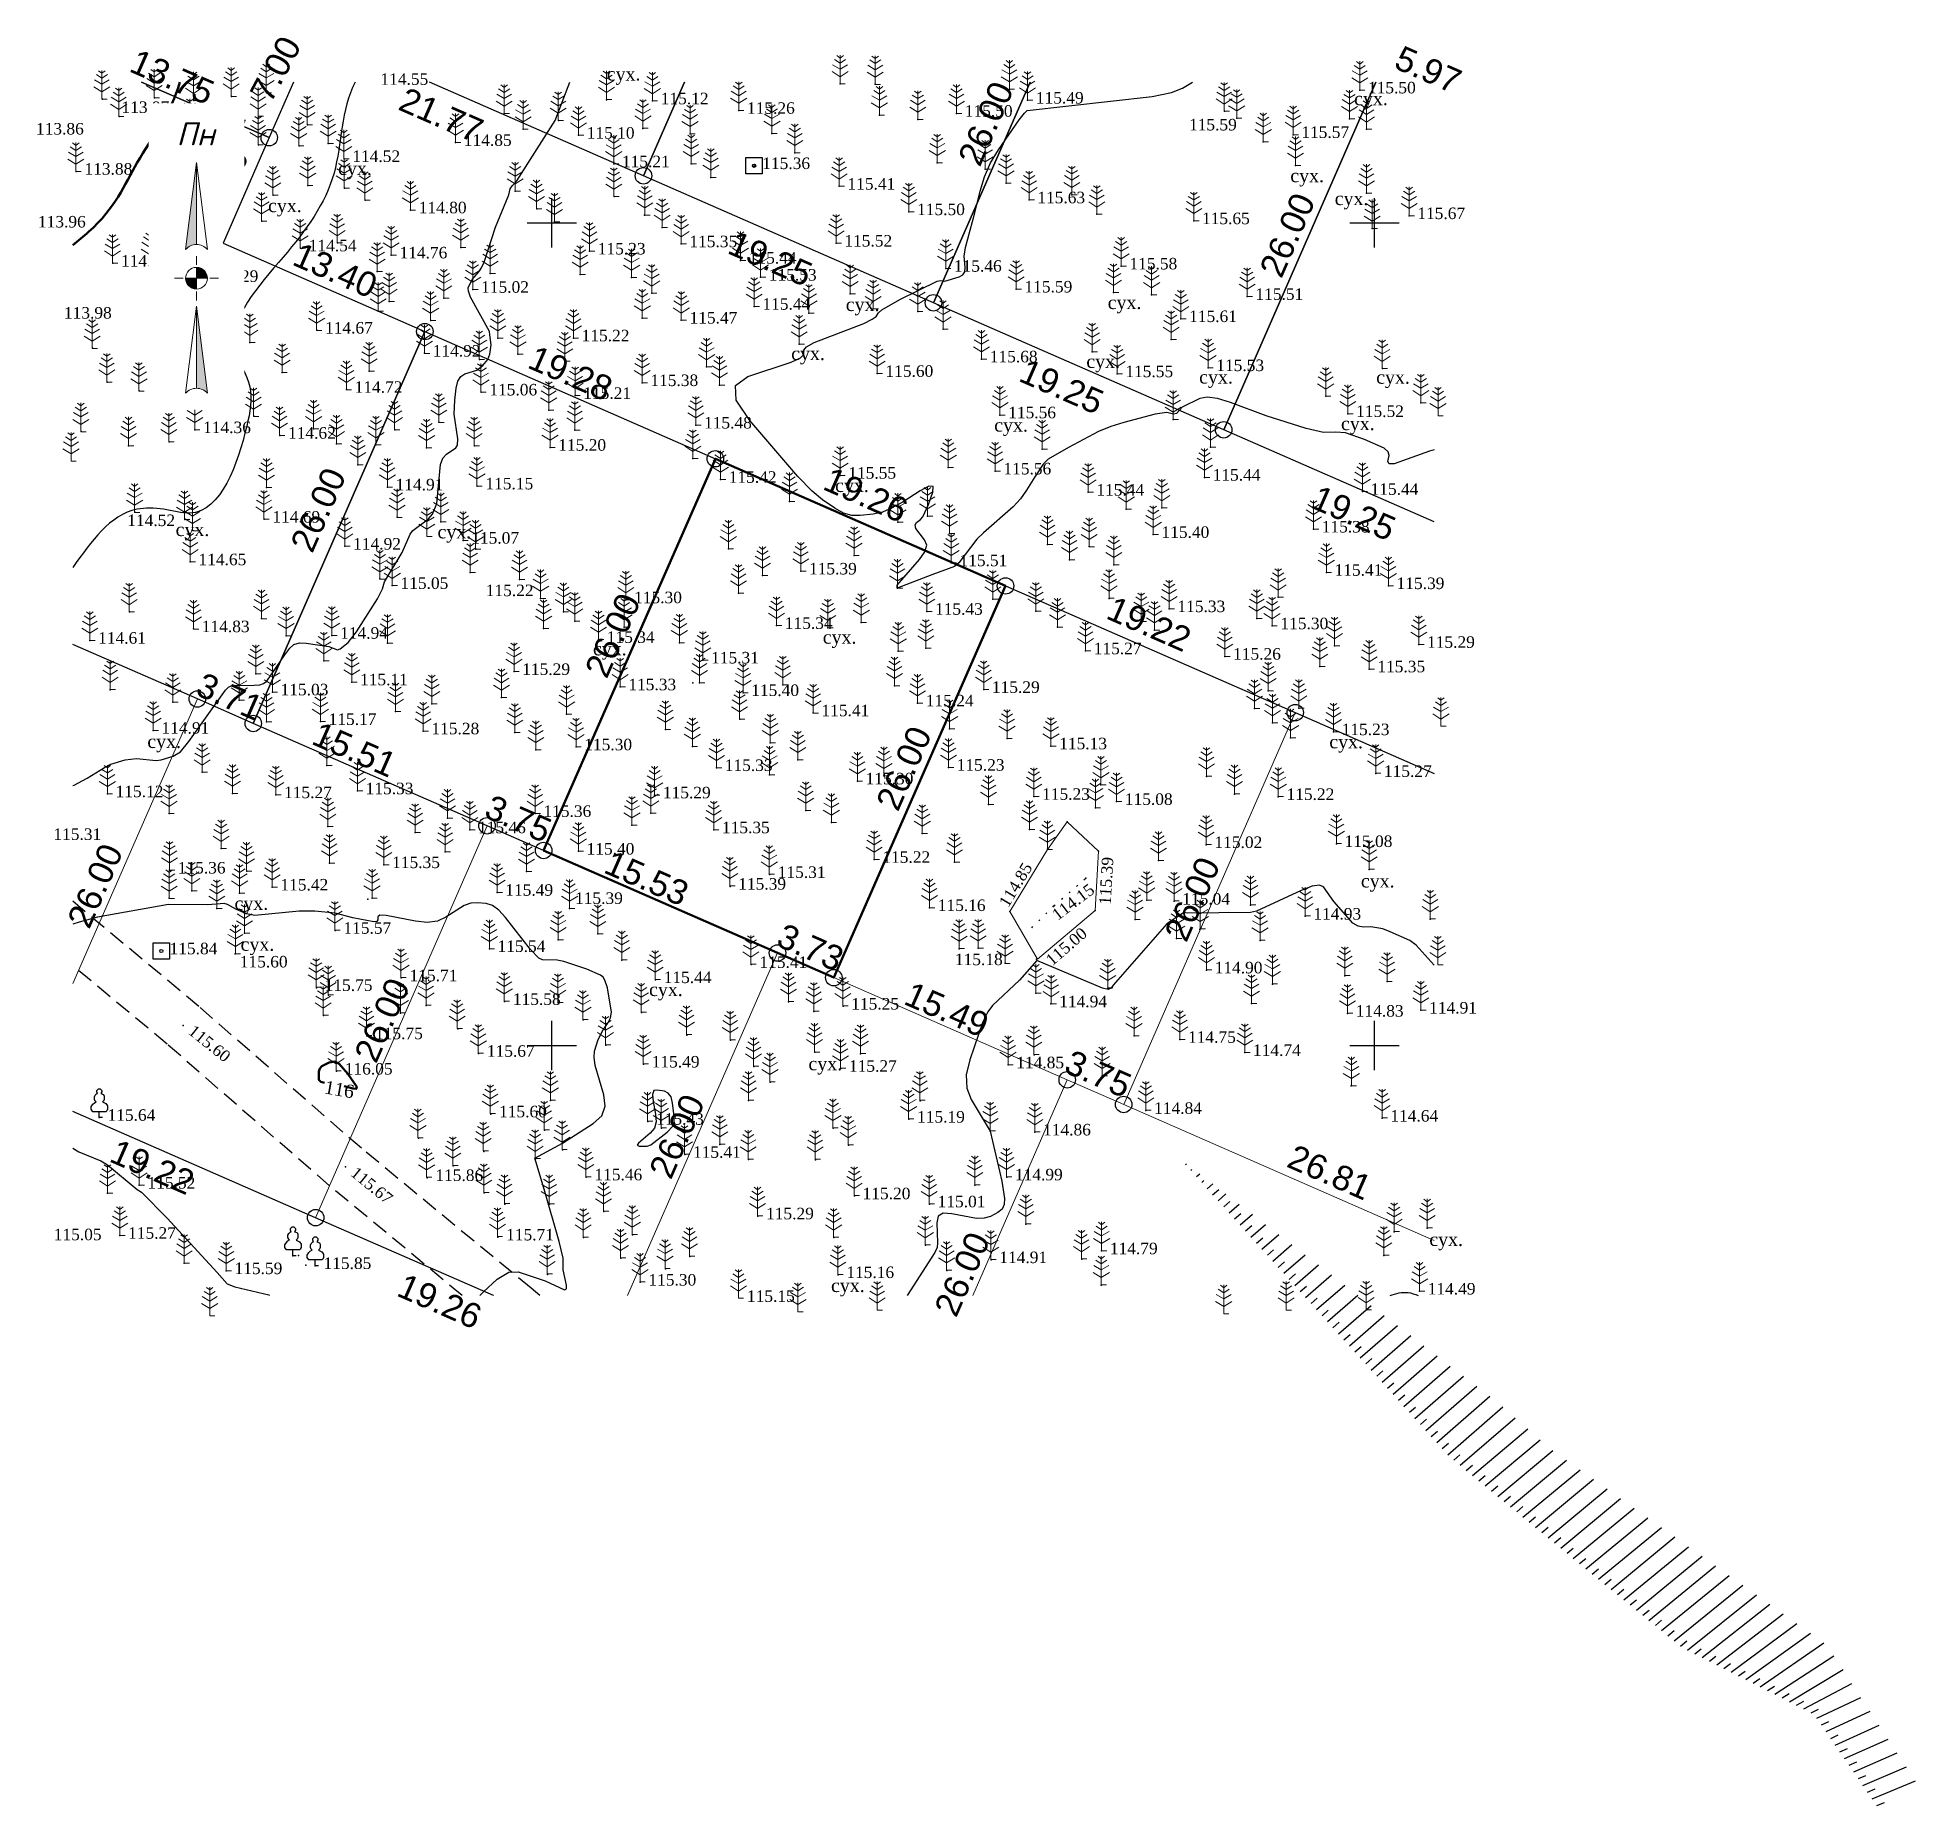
# Model space of a CAD drawing. Header units: millimetres. Extents: x 5405469 to 5405583, y 5524904 to 5525011.
import ezdxf
from ezdxf.enums import TextEntityAlignment as Align

# ---------------------------------------------------------------- set-up
doc = ezdxf.new("R2010")
doc.units = ezdxf.units.MM
doc.set_wipeout_variables(frame=1)
doc.linetypes.add('DASHEDX2', pattern=[1.5, 1, -0.5])
doc.linetypes.add('HIDDEN', pattern=[0.5, 0, -0.5])
for name, color, linetype, lineweight in [('#Лист (текст_ПН)', 250, 'Continuous', 0), ('#Штамп', 250, 'Continuous', 0), ('11900000', 1, 'Continuous', 30), ('Контур', 7, 'HIDDEN', 30), ('рельеф', 7, 'Continuous', 0), ('ТОЧКИ', 7, 'Continuous', 30)]:
    doc.layers.add(name, color=color, linetype=linetype, lineweight=lineweight)
for name, color, linetype in [('SC007', 7, 'Continuous'), ('горизонтали', 42, 'Continuous'), ('дороги', 7, 'Continuous'), ('Ділянки_Межі', 10, 'Continuous'), ('надписи', 7, 'Continuous'), ('Откос', 7, 'Continuous'), ('отметки', 7, 'Continuous'), ('промеры', 185, 'Continuous'), ('Растительность', 7, 'Continuous')]:
    doc.layers.add(name, color=color, linetype=linetype)
doc.styles.get("Standard").update_dxf_attribs({"font": 'arial.ttf'})
doc.styles.add('times', font='times.ttf')
doc.styles.add('Мой_Топо', font='isocpeui.ttf')
doc.linetypes.add('канава 0', pattern='A,0.9,0,["|",Standard,S=0.25,R=0,X=0,Y=0],0.1', length=1)

msp = doc.modelspace()

# ---------------------------------------------------------------- texts
at = {"layer": 'горизонтали', "color": 32, "lineweight": 50, "style": 'times'}
msp.add_text('116', height=0.8, rotation=350.0513, dxfattribs=at).set_placement((5405486.26, 5524947.88, 181.07), align=Align.TOP_LEFT)
at = {"layer": 'надписи', "color": 7, "style": 'times'}
for p in [(5405503.34, 5525009.45, 111.86), (5405548.77, 5525007.95, 111.86), (5405487.01, 5525003.71, 111.86), (5405544.89, 5525003.27, 111.86), (5405482.75, 5525001.45, 111.86), (5405547.59, 5525001.88, 111.86), (5405517.87, 5524995.44, 111.86), (5405533.79, 5524995.56, 111.86), (5405514.55, 5524992.46, 111.86), (5405532.49, 5524991.98, 111.86), (5405539.35, 5524991.03, 111.86), (5405550.11, 5524991.02, 111.86), (5405526.89, 5524988.11, 111.86), (5405547.97, 5524988.2, 111.86), (5405517.22, 5524984.44, 111.86), (5405477.13, 5524981.76, 111.86), (5405493.05, 5524981.62, 111.86), (5405516.47, 5524975.22, 111.86), (5405502.5, 5524974.51, 111.86), (5405475.41, 5524968.88, 111.86), (5405547.26, 5524968.86, 111.86), (5405549.18, 5524960.4, 111.86), (5405480.71, 5524959.04, 111.86), (5405481.08, 5524956.55, 111.86), (5405505.91, 5524953.8, 111.86), (5405515.6, 5524949.29, 111.86), (5405553.34, 5524938.61, 111.86), (5405516.97, 5524935.81, 111.86)]:
    msp.add_text('сух.', height=0.8, dxfattribs=at).set_placement(p, align=Align.TOP_LEFT)
at = {"layer": 'отметки', "color": 7, "style": 'times'}
for s, p in [('114.55', (5405489.58, 5525009.09, 114.55)), ('115.12', (5405506.62, 5525007.91, 115.12)), ('115.49', (5405529.42, 5525007.95, 115.49)), ('115.50', (5405549.61, 5525008.57, 115.5)), ('113.97', (5405473.84, 5525007.38, 113.97)), ('115.26', (5405511.86, 5525007.33, 115.26)), ('115.50', (5405525.1, 5525007.15, 115.5)), ('113.86', (5405468.64, 5525006.07, 113.86)), ('114.07', (5405478.52, 5525006.27, 114.07)), ('114.85', (5405494.65, 5525005.38, 114.85)), ('115.10', (5405502.12, 5525005.82, 115.1)), ('115.59', (5405538.73, 5525006.32, 115.59)), ('115.57', (5405545.56, 5525005.86, 115.57)), ('114.52', (5405487.87, 5525004.4, 114.52)), ('113.88', (5405471.59, 5525003.63, 113.88)), ('115.21', (5405504.26, 5525004.08, 115.21)), ('115.36', (5405512.79, 5525003.97, 115.36)), ('115.36', (5405512.79, 5525003.97, 115.36)), ('115.41', (5405517.97, 5525002.72, 115.41)), ('114.10', (5405476.74, 5525001.54, 114.1)), ('114.80', (5405491.91, 5525001.28, 114.8)), ('115.50', (5405522.2, 5525001.17, 115.5)), ('115.63', (5405529.51, 5525001.89, 115.63)), ('115.67', (5405552.61, 5525000.93, 115.67)), ('113.96', (5405468.76, 5525000.42, 113.97)), ('115.65', (5405539.52, 5525000.62, 115.65)), ('114.54', (5405485.22, 5524998.97, 114.54)), ('114.76', (5405490.74, 5524998.54, 114.76)), ('115.23', (5405502.79, 5524998.78, 115.23)), ('115.35', (5405508.36, 5524999.22, 115.35)), ('115.52', (5405517.78, 5524999.26, 115.52)), ('114.07', (5405473.81, 5524998.04, 114.07)), ('115.44', (5405511.97, 5524998.22, 115.44)), ('115.46', (5405524.44, 5524997.73, 115.46)), ('115.58', (5405535.11, 5524997.87, 115.58)), ('114.29', (5405479.25, 5524997.11, 114.29)), ('115.02', (5405495.7, 5524996.45, 115.02)), ('115.53', (5405513.19, 5524997.19, 115.53)), ('115.59', (5405528.73, 5524996.47, 115.59)), ('115.44', (5405512.8, 5524995.42, 115.44)), ('115.51', (5405542.77, 5524996.02, 115.51)), ('113.98', (5405470.34, 5524994.88, 113.98)), ('114.67', (5405486.21, 5524993.97, 114.67)), ('115.47', (5405508.37, 5524994.58, 115.47)), ('115.61', (5405538.74, 5524994.67, 115.61)), ('115.22', (5405501.81, 5524993.5, 115.22)), ('114.92', (5405492.76, 5524992.57, 114.92)), ('115.68', (5405526.62, 5524992.22, 115.68)), ('115.53', (5405540.39, 5524991.69, 115.53)), ('115.38', (5405505.99, 5524990.78, 115.38)), ('115.60', (5405520.28, 5524991.34, 115.6)), ('115.55', (5405534.86, 5524991.32, 115.55)), ('114.20', (5405475.42, 5524990.28, 114.2)), ('114.72', (5405488.01, 5524990.37, 114.72)), ('115.06', (5405496.2, 5524990.21, 115.06)), ('115.21', (5405501.91, 5524990, 115.21)), ('115.56', (5405527.74, 5524988.82, 115.56)), ('115.52', (5405548.89, 5524988.9, 115.52)), ('114.36', (5405478.8, 5524987.92, 114.36)), ('114.62', (5405483.96, 5524987.58, 114.62)), ('115.48', (5405509.25, 5524988.2, 115.48)), ('115.20', (5405500.39, 5524986.85, 115.2)), ('115.42', (5405510.75, 5524984.9, 115.42)), ('115.55', (5405518.02, 5524985.15, 115.55)), ('115.56', (5405527.45, 5524985.41, 115.56)), ('115.44', (5405540.17, 5524985.03, 115.44)), ('114.91', (5405490.5, 5524984.44, 114.91)), ('115.15', (5405495.96, 5524984.5, 115.15)), ('115.44', (5405533.1, 5524984.12, 115.44)), ('115.44', (5405549.77, 5524984.17, 115.44)), ('114.52', (5405474.19, 5524982.27, 114.52)), ('114.69', (5405483.01, 5524982.48, 114.69)), ('115.40', (5405537.06, 5524981.55, 115.4)), ('115.38', (5405546.8, 5524981.88, 115.38)), ('114.92', (5405487.92, 5524980.84, 114.92)), ('115.07', (5405495.1, 5524981.2, 115.07)), ('114.65', (5405478.52, 5524979.89, 114.65)), ('115.39', (5405515.63, 5524979.33, 115.39)), ('115.51', (5405524.78, 5524979.83, 115.51)), ('115.41', (5405547.58, 5524979.25, 115.41)), ('115.05', (5405490.8, 5524978.45, 115.05)), ('115.22', (5405495.98, 5524978.01, 115.22)), ('115.39', (5405551.35, 5524978.44, 115.39)), ('115.30', (5405505, 5524977.58, 115.3)), ('115.43', (5405523.29, 5524976.88, 115.43)), ('115.33', (5405538.03, 5524977.04, 115.33)), ('114.83', (5405478.72, 5524975.82, 114.83)), ('115.34', (5405514.16, 5524976.02, 115.34)), ('115.30', (5405544.29, 5524976, 115.3)), ('114.61', (5405472.42, 5524975.12, 114.61)), ('114.94', (5405487.13, 5524975.42, 114.94)), ('115.34', (5405503.34, 5524975.17, 115.34)), ('115.29', (5405553.2, 5524974.87, 115.29)), ('115.31', (5405509.68, 5524973.92, 115.31)), ('115.27', (5405532.94, 5524974.48, 115.27)), ('115.26', (5405541.41, 5524974.15, 115.26)), ('115.35', (5405550.18, 5524973.38, 115.35)), ('115.11', (5405488.34, 5524972.59, 115.11)), ('115.29', (5405498.2, 5524973.22, 115.29)), ('115.33', (5405504.65, 5524972.29, 115.33)), ('115.03', (5405483.51, 5524971.98, 115.03)), ('115.40', (5405512.12, 5524971.94, 115.4)), ('115.24', (5405522.73, 5524971.31, 115.24)), ('115.29', (5405526.75, 5524972.13, 115.29)), ('115.17', (5405486.43, 5524970.18, 115.17)), ('115.41', (5405516.39, 5524970.71, 115.41)), ('114.91', (5405476.27, 5524969.65, 114.91)), ('115.28', (5405492.68, 5524969.61, 115.28)), ('115.23', (5405548.01, 5524969.56, 115.23)), ('115.30', (5405501.97, 5524968.64, 115.3)), ('115.13', (5405530.84, 5524968.7, 115.13)), ('115.33', (5405510.51, 5524967.38, 115.33)), ('115.30', (5405519.07, 5524966.57, 115.3)), ('115.23', (5405524.61, 5524967.4, 115.23)), ('115.27', (5405550.58, 5524967.02, 115.28)), ('115.12', (5405473.48, 5524965.79, 115.12)), ('115.27', (5405483.72, 5524965.73, 115.27)), ('115.33', (5405488.68, 5524965.97, 115.33)), ('115.29', (5405506.75, 5524965.72, 115.29)), ('115.23', (5405529.8, 5524965.63, 115.23)), ('115.22', (5405544.66, 5524965.62, 115.22)), ('115.36', (5405499.49, 5524964.59, 115.36)), ('115.08', (5405534.83, 5524965.32, 115.08)), ('115.31', (5405469.7, 5524963.19, 115.31)), ('115.46', (5405495.51, 5524963.6, 115.46)), ('115.35', (5405510.34, 5524963.6, 115.35)), ('115.40', (5405502.11, 5524962.3, 115.4)), ('115.02', (5405540.28, 5524962.7, 115.02)), ('115.08', (5405548.19, 5524962.76, 115.08)), ('115.36', (5405477.26, 5524961.15, 115.36)), ('115.35', (5405490.29, 5524961.48, 115.35)), ('115.31', (5405513.73, 5524960.88, 115.31)), ('115.22', (5405520.09, 5524961.8, 115.22)), ('115.42', (5405483.5, 5524960.12, 115.42)), ('115.49', (5405497.17, 5524959.8, 115.49)), ('115.39', (5405511.33, 5524960.17, 115.39)), ('115.39', (5405501.41, 5524959.3, 115.39)), ('115.16', (5405523.46, 5524958.87, 115.16)), ('115.04', (5405538.32, 5524959.26, 115.04)), ('115.57', (5405487.33, 5524957.49, 115.57)), ('114.93', (5405546.29, 5524958.35, 114.93)), ('115.54', (5405496.7, 5524956.38, 115.54)), ('115.84', (5405476.76, 5524956.24, 115.84)), ('115.84', (5405476.76, 5524956.24, 115.84)), ('115.60', (5405481.03, 5524955.44, 115.6)), ('115.41', (5405512.62, 5524955.41, 115.41)), ('115.18', (5405524.5, 5524955.58, 115.18)), ('115.75', (5405486.19, 5524954.01, 115.75)), ('115.71', (5405491.35, 5524954.6, 115.71)), ('115.44', (5405506.8, 5524954.49, 115.44)), ('114.90', (5405540.29, 5524955.08, 114.9)), ('115.58', (5405497.63, 5524953.16, 115.58)), ('115.25', (5405518.2, 5524952.88, 115.25)), ('114.94', (5405530.84, 5524953.02, 114.94)), ('114.83', (5405548.87, 5524952.45, 114.83)), ('114.91', (5405553.33, 5524952.64, 114.91)), ('115.75', (5405489.25, 5524951.08, 115.75)), ('114.75', (5405538.67, 5524950.86, 114.75)), ('115.67', (5405496.05, 5524950.01, 115.67)), ('114.74', (5405542.62, 5524950.06, 114.74)), ('116.05', (5405487.41, 5524948.93, 116.05)), ('115.49', (5405506.07, 5524949.36, 115.49)), ('115.27', (5405518.06, 5524949.1, 115.27)), ('114.85', (5405528.23, 5524949.31, 114.85)), ('115.64', (5405472.99, 5524946.12, 115.64)), ('115.60', (5405496.79, 5524946.33, 115.6)), ('115.19', (5405522.2, 5524946.01, 115.19)), ('114.84', (5405536.61, 5524946.54, 114.84)), ('114.64', (5405550.97, 5524946.07, 114.64)), ('115.43', (5405506.33, 5524945.88, 115.43)), ('114.86', (5405529.86, 5524945.23, 114.86)), ('115.41', (5405508.58, 5524943.87, 115.41)), ('115.52', (5405475.42, 5524942, 115.52)), ('115.86', (5405492.92, 5524942.46, 115.86)), ('115.46', (5405502.59, 5524942.5, 115.46)), ('114.99', (5405528.15, 5524942.5, 114.98)), ('115.20', (5405518.89, 5524941.35, 115.2)), ('115.01', (5405523.45, 5524940.86, 115.01)), ('115.29', (5405513.02, 5524940.13, 115.29)), ('115.05', (5405469.72, 5524938.86, 115.05)), ('115.27', (5405474.24, 5524938.95, 115.27)), ('115.71', (5405497.22, 5524938.85, 115.71)), ('114.79', (5405533.92, 5524938.01, 114.79)), ('115.85', (5405486.12, 5524937.11, 115.85)), ('114.91', (5405527.2, 5524937.47, 114.91)), ('115.59', (5405480.71, 5524936.8, 115.59)), ('115.30', (5405505.87, 5524936.1, 115.3)), ('115.16', (5405517.9, 5524936.56, 115.16)), ('115.15', (5405511.86, 5524935.11, 115.15)), ('114.49', (5405553.24, 5524935.56, 114.49))]:
    msp.add_text(s, height=0.7, dxfattribs=at).set_placement(p, align=Align.TOP_LEFT)
for s, rotation, p in [('114.85', 58.8843, (5405527.14, 5524958.7, 114.85)), ('115.39', 86.6615, (5405533.27, 5524958.57, 115.39)), ('114.15', 37.258, (5405530.32, 5524958.12, 114.15)), ('115.00', 40.8254, (5405529.95, 5524955.33, 115)), ('115.60', 321.209, (5405478.28, 5524951.3, 115.6)), ('115.67', 320.8052, (5405488.15, 5524942.68, 115.67))]:
    msp.add_text(s, height=0.7, rotation=rotation, dxfattribs=at).set_placement(p, align=Align.TOP_LEFT)
at = {"layer": 'промеры', "char_height": 1.5, "attachment_point": 1}
for s, insert, rotation in [('7.00', (5405481.58, 5525007.91), 61.9128), ('13.75', (5405474.83, 5525010.61), 336.3558), ('5.97', (5405551.71, 5525010.82), 336.3558), ('21.77', (5405491.18, 5525008.29), 336.3558), ('26.00', (5405524.64, 5525003.94), 66.3795), ('7.00', (5405478.4, 5525001.16), 61.9128), ('26.00', (5405542.97, 5524997.16, 107.24), 66.3795), ('13.40', (5405484.74, 5524998.86), 336.3558), ('19.25', (5405511.19, 5524999.56), 336.3558), ('19.28', (5405499.04, 5524992.6), 336.3558), ('19.25', (5405528.9, 5524991.79), 336.3558), ('26.00', (5405484.06, 5524980.46), 66.3795), ('19.26', (5405516.99, 5524985.21), 336.3558), ('19.25', (5405546.65, 5524984.1), 336.3558), ('26.00', (5405501.96, 5524972.83, 107.24), 66.3795), ('19.22', (5405534.21, 5524977.36), 336.3558), ('3.71', (5405478.86, 5524972.72), 336.3558), ('15.51', (5405485.91, 5524969.73), 336.3558), ('26.00', (5405519.66, 5524964.75), 66.3795), ('3.75', (5405496.4, 5524965.29), 336.3558), ('26.00', (5405470.5, 5524957.61), 66.3795), ('15.53', (5405503.67, 5524961.91), 336.3558), ('26.00', (5405537.19, 5524956.8), 66.3795), ('3.73', (5405514.16, 5524957.47), 336.3558), ('26.00', (5405487.94, 5524949.44), 66.3795), ('15.49', (5405521.91, 5524953.92), 336.3558), ('3.75', (5405531.65, 5524949.78), 336.3558), ('26.00', (5405505.86, 5524942.38), 66.3795), ('19.22', (5405473.62, 5524944.35), 336.3558), ('26.81', (5405545.19, 5524944.03), 336.3558), ('26.00', (5405523.2, 5524934), 66.3795), ('19.26', (5405491.09, 5524936.19), 336.3558)]:
    msp.add_mtext(s, dxfattribs=dict(at, insert=insert, rotation=rotation))

# ---------------------------------------------------------------- blocks, each defined once
blk = doc.blocks.new('SYMBOL902')
at = {"layer": 'SC007'}
blk.add_lwpolyline([(-1.25, -1.25), (-1.25, 1.25), (1.25, 1.25), (1.25, -1.25)], close=True, dxfattribs=at)
blk.add_circle((0, 0), 0.25, dxfattribs=at)
blk = doc.blocks.new('A$C51FE15A3')
at = {"layer": 'Растительность', "color": 94, "lineweight": 0}
for points in [[(-0.45, 1.17), (0, 0.9), (0.45, 1.17)], [(-0.34, 1.49), (0, 1.27), (0.34, 1.49)], [(-0.2, 1.73), (0, 1.58), (0.2, 1.73)], [(0, 1.75), (0, 0), (0.32, 0)], [(-0.49, 0.75), (0, 0.44), (0.49, 0.75)]]:
    blk.add_lwpolyline(points, dxfattribs=at)
blk = doc.blocks.new('A$C2ACB5305')
at = {"layer": 'Растительность'}
blk.add_lwpolyline([(0.2, 0), (0.2, 0), (0, 0), (0, 0.35), (-0.4, 0.35), (-0.5, 0.5), (-0.5, 0.65), (-0.4, 0.8), (-0.3, 0.9), (-0.2, 0.95), (-0.25, 1), (-0.3, 1.1), (-0.3, 1.25), (-0.25, 1.35), (-0.15, 1.45), (-0.1, 1.45), (-0.15, 1.55), (-0.15, 1.65), (-0.05, 1.75), (0.05, 1.75), (0.15, 1.65), (0.15, 1.55), (0.1, 1.45), (0.25, 1.4), (0.3, 1.3), (0.3, 1.1), (0.25, 1), (0.2, 0.95), (0.4, 0.85), (0.5, 0.7), (0.5, 0.5), (0.45, 0.4), (0.4, 0.35), (0, 0.35)], dxfattribs=at)
blk = doc.blocks.new('Geo_Otkos_1', base_point=(5406079.34, 5525314.65, 108.81))
at = {"color": 0, "lineweight": -2}
for p, q in [((5406080, 5525313.91, 108.81), (5406080.07, 5525313.96, 108.81)), ((5406080.34, 5525313.54, 108.81), (5406080.4, 5525313.6, 108.81)), ((5406080.67, 5525313.18, 108.81), (5406080.87, 5525313.35, 108.81)), ((5406081, 5525312.81, 108.81), (5406081.13, 5525312.93, 108.81)), ((5406081.33, 5525312.44, 108.81), (5406081.67, 5525312.73, 108.81)), ((5406081.66, 5525312.07, 108.81), (5406082.04, 5525312.4, 108.81)), ((5406082, 5525311.71, 108.81), (5406082.47, 5525312.12, 108.81)), ((5406082.33, 5525311.34, 108.81), (5406082.71, 5525311.67, 108.81)), ((5406082.66, 5525310.97, 108.81), (5406083.27, 5525311.5, 108.81)), ((5406082.99, 5525310.6, 108.81), (5406083.37, 5525310.93, 108.81)), ((5406083.33, 5525310.24, 108.81), (5406084.08, 5525310.89, 108.81)), ((5406083.66, 5525309.87, 108.81), (5406084.04, 5525310.2, 108.81)), ((5406083.99, 5525309.5, 108.81), (5406084.88, 5525310.27, 108.81)), ((5406084.32, 5525309.13, 108.81), (5406084.7, 5525309.46, 108.81)), ((5406084.65, 5525308.77, 108.81), (5406085.68, 5525309.66, 108.81)), ((5406085.32, 5525308.03, 108.81), (5406086.48, 5525309.04, 108.81)), ((5406084.99, 5525308.4, 108.81), (5406085.36, 5525308.73, 108.81)), ((5406085.65, 5525307.66, 108.81), (5406086.03, 5525307.99, 108.81)), ((5406085.98, 5525307.3, 108.81), (5406087.28, 5525308.43, 108.81)), ((5406086.32, 5525306.93, 108.81), (5406086.69, 5525307.26, 108.81)), ((5406086.65, 5525306.56, 108.81), (5406088.09, 5525307.81, 108.81)), ((5406087.31, 5525305.83, 108.81), (5406088.89, 5525307.2, 108.81)), ((5406086.98, 5525306.19, 108.81), (5406087.36, 5525306.52, 108.81)), ((5406087.64, 5525305.46, 108.81), (5406088.02, 5525305.79, 108.81)), ((5406087.98, 5525305.09, 108.81), (5406089.69, 5525306.58, 108.81)), ((5406088.64, 5525304.36, 108.81), (5406090.49, 5525305.97, 108.81)), ((5406088.31, 5525304.72, 108.81), (5406088.69, 5525305.05, 108.81)), ((5406089.3, 5525303.62, 108.81), (5406091.29, 5525305.35, 108.81)), ((5406089.97, 5525302.89, 108.81), (5406092.09, 5525304.74, 108.81)), ((5406088.97, 5525303.99, 108.81), (5406089.35, 5525304.32, 108.81)), ((5406089.64, 5525303.26, 108.81), (5406090.01, 5525303.58, 108.81)), ((5406090.63, 5525302.15, 108.81), (5406092.9, 5525304.12, 108.81)), ((5406091.3, 5525301.42, 108.81), (5406093.7, 5525303.51, 108.81)), ((5406090.3, 5525302.52, 108.81), (5406090.68, 5525302.85, 108.81)), ((5406091.96, 5525300.68, 108.81), (5406094.5, 5525302.89, 108.81)), ((5406092.63, 5525299.95, 108.81), (5406095.3, 5525302.28, 108.81)), ((5406090.97, 5525301.79, 108.81), (5406091.34, 5525302.11, 108.81)), ((5406091.63, 5525301.05, 108.81), (5406092.01, 5525301.38, 108.81)), ((5406093.29, 5525299.21, 108.81), (5406096.1, 5525301.66, 108.81)), ((5406093.95, 5525298.48, 108.81), (5406096.91, 5525301.05, 108.81)), ((5406092.29, 5525300.32, 108.81), (5406092.67, 5525300.64, 108.81)), ((5406092.96, 5525299.58, 108.81), (5406093.34, 5525299.91, 108.81)), ((5406094.62, 5525297.74, 108.81), (5406097.71, 5525300.43, 108.81)), ((5406093.62, 5525298.85, 108.81), (5406094, 5525299.17, 108.81)), ((5406095.28, 5525297.01, 108.81), (5406098.51, 5525299.82, 108.81)), ((5406095.95, 5525296.27, 108.81), (5406099.29, 5525299.18, 108.81)), ((5406094.29, 5525298.11, 108.81), (5406094.66, 5525298.44, 108.81)), ((5406094.95, 5525297.38, 108.81), (5406095.33, 5525297.7, 108.81)), ((5406096.7, 5525295.63, 108.81), (5406100.05, 5525298.51, 108.81)), ((5406097.46, 5525295, 108.81), (5406100.81, 5525297.85, 108.81)), ((5406095.62, 5525296.64, 108.81), (5406095.99, 5525296.97, 108.81)), ((5406098.23, 5525294.37, 108.81), (5406101.57, 5525297.18, 108.81)), ((5406098.99, 5525293.74, 108.81), (5406102.34, 5525296.53, 108.81)), ((5406096.32, 5525295.94, 108.81), (5406096.69, 5525296.27, 108.81)), ((5406097.08, 5525295.31, 108.81), (5406097.46, 5525295.64, 108.81)), ((5406099.76, 5525293.11, 108.81), (5406103.17, 5525295.94, 108.81)), ((5406100.52, 5525292.48, 108.81), (5406103.99, 5525295.36, 108.81)), ((5406097.85, 5525294.68, 108.81), (5406098.23, 5525295.01, 108.81)), ((5406098.61, 5525294.06, 108.81), (5406098.99, 5525294.38, 108.81)), ((5406101.29, 5525291.85, 108.81), (5406104.81, 5525294.78, 108.81)), ((5406102.05, 5525291.22, 108.81), (5406105.64, 5525294.19, 108.81)), ((5406099.37, 5525293.43, 108.81), (5406099.76, 5525293.75, 108.81)), ((5406100.14, 5525292.8, 108.81), (5406100.52, 5525293.12, 108.81)), ((5406102.82, 5525290.59, 108.81), (5406106.46, 5525293.61, 108.81)), ((5406103.58, 5525289.96, 108.81), (5406107.29, 5525293.02, 108.81)), ((5406100.9, 5525292.17, 108.81), (5406101.29, 5525292.49, 108.81)), ((5406104.35, 5525289.33, 108.81), (5406108.11, 5525292.44, 108.81)), ((5406101.67, 5525291.54, 108.81), (5406102.05, 5525291.86, 108.81)), ((5406102.43, 5525290.91, 108.81), (5406102.82, 5525291.23, 108.81)), ((5406105.11, 5525288.71, 108.81), (5406108.94, 5525291.85, 108.81)), ((5406105.88, 5525288.08, 108.81), (5406109.76, 5525291.27, 108.81)), ((5406103.2, 5525290.28, 108.81), (5406103.58, 5525290.6, 108.81)), ((5406103.96, 5525289.65, 108.81), (5406104.35, 5525289.97, 108.81)), ((5406106.65, 5525287.45, 108.81), (5406110.58, 5525290.68, 108.81)), ((5406107.42, 5525286.83, 108.81), (5406111.41, 5525290.1, 108.81)), ((5406104.73, 5525289.02, 108.81), (5406105.12, 5525289.34, 108.81)), ((5406105.5, 5525288.39, 108.81), (5406105.88, 5525288.71, 108.81)), ((5406108.18, 5525286.2, 108.81), (5406112.23, 5525289.51, 108.81)), ((5406108.95, 5525285.58, 108.81), (5406113.06, 5525288.93, 108.81)), ((5406106.27, 5525287.77, 108.81), (5406106.65, 5525288.09, 108.81)), ((5406107.03, 5525287.14, 108.81), (5406107.42, 5525287.46, 108.81)), ((5406109.72, 5525284.95, 108.81), (5406113.88, 5525288.35, 108.81)), ((5406110.53, 5525284.39, 108.81), (5406114.71, 5525287.76, 108.81)), ((5406107.8, 5525286.52, 108.81), (5406108.19, 5525286.83, 108.81)), ((5406108.57, 5525285.89, 108.81), (5406108.95, 5525286.21, 108.81)), ((5406111.42, 5525283.95, 108.81), (5406115.53, 5525287.18, 108.81)), ((5406112.3, 5525283.5, 108.81), (5406116.35, 5525286.59, 108.81)), ((5406109.33, 5525285.26, 108.81), (5406109.72, 5525285.58, 108.81)), ((5406113.18, 5525283.05, 108.81), (5406117.18, 5525286.01, 108.81)), ((5406114.07, 5525282.6, 108.81), (5406118, 5525285.43, 108.81)), ((5406110.1, 5525284.64, 108.81), (5406110.49, 5525284.95, 108.81)), ((5406110.97, 5525284.17, 108.81), (5406111.36, 5525284.48, 108.81)), ((5406111.86, 5525283.72, 108.81), (5406112.25, 5525284.03, 108.81)), ((5406114.95, 5525282.16, 108.81), (5406118.82, 5525284.84, 108.81)), ((5406115.84, 5525281.71, 108.81), (5406119.43, 5525284.05, 108.81)), ((5406112.74, 5525283.28, 108.81), (5406113.14, 5525283.58, 108.81)), ((5406113.63, 5525282.83, 108.81), (5406114.03, 5525283.12, 108.81)), ((5406116.72, 5525281.26, 108.81), (5406119.98, 5525283.21, 108.81)), ((5406114.51, 5525282.38, 108.81), (5406114.92, 5525282.67, 108.81)), ((5406115.39, 5525281.93, 108.81), (5406115.81, 5525282.21, 108.81)), ((5406116.28, 5525281.49, 108.81), (5406116.7, 5525281.75, 108.81)), ((5406117.6, 5525280.82, 108.81), (5406120.52, 5525282.37, 108.81)), ((5406117.16, 5525281.04, 108.81), (5406117.6, 5525281.29, 108.81)), ((5406118.05, 5525280.59, 108.81), (5406118.49, 5525280.81, 108.81)), ((5406118.39, 5525280.26, 108.81), (5406121.07, 5525281.52, 108.81)), ((5406118.95, 5525279.44, 108.81), (5406121.62, 5525280.68, 108.81)), ((5406118.67, 5525279.85, 108.81), (5406119.12, 5525280.06, 108.81)), ((5406119.51, 5525278.62, 108.81), (5406122.17, 5525279.83, 108.81)), ((5406119.23, 5525279.03, 108.81), (5406119.68, 5525279.24, 108.81)), ((5406119.79, 5525278.21, 108.81), (5406120.25, 5525278.42, 108.81)), ((5406120.07, 5525277.81, 108.81), (5406122.73, 5525278.98, 108.81)), ((5406120.35, 5525277.4, 108.81), (5406120.81, 5525277.6, 108.81)), ((5406120.63, 5525276.99, 108.81), (5406123.28, 5525278.14, 108.81)), ((5406121.19, 5525276.17, 108.81), (5406123.83, 5525277.29, 108.81)), ((5406120.91, 5525276.58, 108.81), (5406121.37, 5525276.78, 108.81)), ((5406121.47, 5525275.76, 108.81), (5406121.93, 5525275.96, 108.81)), ((5406121.75, 5525275.36, 108.81), (5406124.38, 5525276.44, 108.81)), ((5406122.03, 5525274.95, 108.81), (5406122.5, 5525275.14, 108.81))]:
    blk.add_line(p, q, dxfattribs=at)
blk = doc.blocks.new('*U5')
at = {"color": 0}
for points in [[(-0.113, 0), (-0.109, -0.029), (-0.097, -0.056)], [(-0.113, 0), (-0.097, -0.056), (0, 0)], [(-0.097, -0.056), (0, -0.113), (0, 0)], [(-0.097, -0.056), (-0.08, -0.08), (-0.056, -0.097)], [(-0.097, -0.056), (-0.056, -0.097), (0, -0.113)], [(-0.056, -0.097), (-0.029, -0.109), (0, -0.113)]]:
    blk.add_solid(points, dxfattribs=at)
blk = doc.blocks.new('*U6')
at = {"color": 0}
for points in [[(0, 0), (0.097, 0.056), (0, 0.113)], [(0.097, 0.056), (0.029, 0.109), (0, 0.113)], [(0, 0), (0.113, 0), (0.097, 0.056)], [(0.097, 0.056), (0.056, 0.097), (0.029, 0.109)], [(0.097, 0.056), (0.08, 0.08), (0.056, 0.097)], [(0.113, 0), (0.109, 0.029), (0.097, 0.056)]]:
    blk.add_solid(points, dxfattribs=at)
blk = doc.blocks.new('*U7')
at = {"color": 0}
for points in [[(0, -1.136), (0.021, -1.138), (0, -0.288)], [(0.021, -1.138), (0.042, -1.142), (0, -0.288)], [(0.042, -1.142), (0.062, -1.15), (0, -0.288)], [(0.062, -1.15), (0.081, -1.16), (0, -0.288)], [(0.081, -1.16), (0.098, -1.173), (0, -0.288)], [(0.098, -1.173), (0.113, -1.188), (0, -0.288)]]:
    blk.add_solid(points, dxfattribs=at)
blk = doc.blocks.new('*U8')
at = {"color": 0}
for points in [[(-0.113, 0.297), (-0.098, 0.312), (0, 1.197)], [(-0.098, 0.312), (-0.081, 0.325), (0, 1.197)], [(-0.081, 0.325), (-0.062, 0.335), (0, 1.197)], [(-0.062, 0.335), (-0.042, 0.343), (0, 1.197)], [(-0.042, 0.343), (-0.021, 0.347), (0, 1.197)], [(-0.021, 0.347), (0, 0.349), (0, 1.197)]]:
    blk.add_solid(points, dxfattribs=at)
blk = doc.blocks.new('#Північ')
at = {"color": 7}
blk.add_wipeout([(-2.9, 10.63), (2.9, 10.63), (2.9, -7.98), (-2.9, -7.98)], dxfattribs=at).dxf.layer = '#Лист (текст_ПН)'
at = {"layer": '#Лист (текст_ПН)'}
for p, q in [((-0.66, 1.75), (0, 7.04)), ((0, 7.04), (0, 2.05)), ((0, 7.04), (0.66, 1.75)), ((0, 1.34), (0, 0.81)), ((-1.34, 0), (-0.81, 0)), ((-0.66, 0), (0.66, 0)), ((0, 0.66), (0, -0.66)), ((1.34, 0), (0.81, 0)), ((0, -1.34), (0, -0.81)), ((-0.66, -6.99), (0, -1.69)), ((0, -1.69), (0.66, -6.99)), ((0, -1.69), (0, -6.69))]:
    blk.add_line(p, q, dxfattribs=at)
at = {"layer": '#Лист (текст_ПН)', "flags": 128}
for points in [[(0, 7.04), (-0.66, 1.75, -0.218585), (0, 2.05)], [(0, 0), (-0.66, 0, 0.414214), (0, -0.66)]]:
    blk.add_lwpolyline(points, format="xyb", close=True, dxfattribs=at)
at = {"layer": '#Лист (текст_ПН)'}
blk.add_circle((0, 0), 0.662, dxfattribs=at)
for centre in [(0, 1.18), (0, -7.56)]:
    blk.add_arc(centre, 0.874, 40.6798, 139.3202, dxfattribs=at)
at = {"layer": '#Лист (текст_ПН)', "xscale": 5.883850111352785, "yscale": 5.883850111352785, "zscale": 5.883850111352785}
for name in ['*U8', '*U5', '*U6', '*U7']:
    blk.add_blockref(name, (0, 0), dxfattribs=at)
at = {"layer": '#Лист (текст_ПН)', "style": 'Мой_Топо'}
blk.add_text('Пн', height=1.4, dxfattribs=at).set_placement((-1.22, 8.08))

# ---------------------------------------------------------------- linework, layer by layer
at = {"layer": '11900000', "color": 7}
for points in [[(5405500, 5524998.5, 0), (5405500, 5525001.5, 0)], [(5405500, 5524998.5, 0), (5405500, 5525001.5, 0)], [(5405550, 5524998.5, 0), (5405550, 5525001.5, 0)], [(5405550, 5524998.5, 0), (5405550, 5525001.5, 0)], [(5405498.5, 5525000, 0), (5405501.5, 5525000, 0)], [(5405498.5, 5525000, 0), (5405501.5, 5525000, 0)], [(5405548.5, 5525000, 0), (5405551.5, 5525000, 0)], [(5405548.5, 5525000, 0), (5405551.5, 5525000, 0)], [(5405500, 5524948.5, 0), (5405500, 5524951.5, 0)], [(5405500, 5524948.5, 0), (5405500, 5524951.5, 0)], [(5405550, 5524948.5, 0), (5405550, 5524951.5, 0)], [(5405550, 5524948.5, 0), (5405550, 5524951.5, 0)], [(5405498.5, 5524950, 0), (5405501.5, 5524950, 0)], [(5405498.5, 5524950, 0), (5405501.5, 5524950, 0)], [(5405548.5, 5524950, 0), (5405551.5, 5524950, 0)], [(5405548.5, 5524950, 0), (5405551.5, 5524950, 0)]]:
    msp.add_polyline3d(points, dxfattribs=at)
at = {"layer": 'горизонтали', "color": 32}
for points in [[(5405470.88, 5524965.79, 115), (5405470.97, 5524965.81, 115), (5405471.75, 5524966.24, 115), (5405472.8, 5524966.9, 115), (5405473.19, 5524967.09, 115), (5405474.06, 5524967.36, 115), (5405474.75, 5524967.45, 115), (5405475.95, 5524967.32, 115), (5405476.26, 5524967.35, 115), (5405476.98, 5524967.59, 115), (5405477.43, 5524967.84, 115), (5405477.93, 5524968.47, 115), (5405480.17, 5524971.59, 115), (5405480.34, 5524971.77, 115), (5405480.55, 5524971.87, 115), (5405481.9, 5524971.89, 115), (5405482.25, 5524971.92, 115), (5405482.47, 5524971.99, 115), (5405482.68, 5524972.15, 115), (5405483.77, 5524973.74, 115), (5405484.08, 5524974.15, 115), (5405484.32, 5524974.36, 115), (5405484.65, 5524974.47, 115), (5405485.06, 5524974.46, 115), (5405486.44, 5524974.25, 115), (5405486.98, 5524974.05, 115), (5405487.14, 5524974.11, 115), (5405487.61, 5524974.49, 115), (5405488.12, 5524975.13, 115), (5405489.4, 5524977.14, 115), (5405489.71, 5524977.76, 115), (5405489.83, 5524978.17, 115), (5405490.91, 5524979.96, 115), (5405491.38, 5524981.07, 115), (5405491.55, 5524981.3, 115), (5405492.51, 5524982, 115), (5405492.74, 5524982.29, 115), (5405493, 5524982.94, 115), (5405493.24, 5524985.31, 115), (5405493.38, 5524985.69, 115), (5405493.59, 5524985.93, 115), (5405494.16, 5524986.32, 115), (5405494.27, 5524986.48, 115), (5405494.29, 5524986.88, 115), (5405494.07, 5524988.38, 115), (5405494.11, 5524989.23, 115), (5405494.19, 5524989.96, 115), (5405494.28, 5524990.37, 115), (5405494.46, 5524990.66, 115), (5405494.72, 5524990.82, 115), (5405495.45, 5524991.05, 115), (5405495.81, 5524991.32, 115), (5405496.1, 5524991.7, 115), (5405496.23, 5524992.02, 115), (5405496.31, 5524992.59, 115), (5405496.24, 5524993.19, 115), (5405496.21, 5524993.39, 115), (5405495.06, 5524995.49, 115), (5405494.93, 5524995.84, 115), (5405494.91, 5524996.04, 115), (5405495.16, 5524996.55, 115), (5405495.57, 5524997.02, 115), (5405495.73, 5524997.26, 115), (5405495.89, 5524997.61, 115), (5405496.57, 5524999.73, 115), (5405497.39, 5525001.7, 115), (5405497.47, 5525002.07, 115), (5405497.6, 5525002.27, 115), (5405497.87, 5525002.55, 115), (5405500.21, 5525006.22, 115), (5405501.1, 5525008.55, 115)], [(5405512.04, 5524987.98, 115.5), (5405511.21, 5524989.23, 115.5), (5405511.17, 5524990.12, 115.5), (5405511.91, 5524990.66, 115.5), (5405514.55, 5524991.53, 115.5), (5405515.12, 5524991.8, 115.5), (5405515.31, 5524992, 115.5), (5405515.31, 5524992.26, 115.5), (5405515.47, 5524992.46, 115.5), (5405515.94, 5524992.73, 115.5), (5405518.96, 5524993.89, 115.5), (5405519.48, 5524994.14, 115.5), (5405519.71, 5524994.31, 115.5), (5405519.85, 5524994.53, 115.5), (5405520.05, 5524994.71, 115.5), (5405521.15, 5524995.34, 115.5), (5405523.42, 5524996.46, 115.5), (5405523.63, 5524996.5, 115.5), (5405523.89, 5524996.46, 115.5), (5405524.76, 5524996.72, 115.5), (5405524.99, 5524996.84, 115.5), (5405525.11, 5524997.03, 115.5), (5405525.13, 5524997.28, 115.5), (5405525.07, 5524997.98, 115.5), (5405525.15, 5524998.5, 115.5), (5405525.71, 5525000.6, 115.5), (5405526.03, 5525001.93, 115.5), (5405526.3, 5525002.8, 115.5), (5405526.67, 5525003.64, 115.5), (5405527.15, 5525004.44, 115.5), (5405528.41, 5525006.27, 115.5), (5405528.73, 5525006.67, 115.5), (5405528.9, 5525006.82, 115.5), (5405536.5, 5525007.68, 115.5), (5405537.66, 5525007.92, 115.5), (5405538.34, 5525008.18, 115.5), (5405538.95, 5525008.55, 115.5)], [(5405553.63, 5524986.2, 115.5), (5405553.35, 5524986.13, 115.5), (5405551.21, 5524985.36, 115.5), (5405550.9, 5524985.35, 115.5), (5405550.82, 5524985.5, 115.5), (5405550.89, 5524985.85, 115.5), (5405550.84, 5524986.08, 115.5), (5405550.6, 5524986.3, 115.5), (5405549.4, 5524986.83, 115.5), (5405548.25, 5524987.24, 115.5), (5405547.65, 5524987.27, 115.5), (5405546.91, 5524987.26, 115.5), (5405545.86, 5524987.5, 115.5), (5405543.43, 5524988.26, 115.5), (5405541.26, 5524989.08, 115.5), (5405540.47, 5524989.33, 115.5), (5405539.84, 5524989.41, 115.5), (5405539.39, 5524989.33, 115.5), (5405538.31, 5524988.8, 115.5), (5405537.97, 5524988.42, 115.5), (5405537.78, 5524988.38, 115.5), (5405537.38, 5524988.47, 115.5), (5405536.67, 5524988.37, 115.5), (5405534.77, 5524987.87, 115.5), (5405533.98, 5524987.62, 115.5), (5405533.22, 5524987.31, 115.5), (5405531.41, 5524986.35, 115.5), (5405530.17, 5524985.63, 115.5), (5405529.87, 5524985.34, 115.5), (5405529.35, 5524984.57, 115.5), (5405528.86, 5524983.75, 115.5), (5405528.49, 5524983.23, 115.5), (5405528.05, 5524982.73, 115.5), (5405526.23, 5524981.16, 115.5), (5405525.84, 5524980.78, 115.5), (5405524.73, 5524979.33, 115.5), (5405524.47, 5524979.12, 115.5), (5405523.09, 5524978.61, 115.5), (5405520.99, 5524977.79, 115.5), (5405520.99, 5524977.98, 115.5), (5405522.35, 5524979.54, 115.5), (5405522.68, 5524980.01, 115.5), (5405522.79, 5524980.4, 115.5), (5405522.66, 5524980.73, 115.5), (5405522.13, 5524981.43, 115.5), (5405522.08, 5524981.64, 115.5), (5405522.17, 5524981.79, 115.5), (5405522.4, 5524981.96, 115.5), (5405522.56, 5524982.14, 115.5), (5405522.89, 5524982.89, 115.5), (5405523.15, 5524983.63, 115.5), (5405523.18, 5524983.97, 115.5), (5405522.92, 5524984, 115.5), (5405522.38, 5524983.72, 115.5), (5405521.35, 5524983.05, 115.5), (5405520.69, 5524982.67, 115.5), (5405520.09, 5524982.42, 115.5), (5405519.54, 5524982.3, 115.5), (5405518.75, 5524982.21, 115.5), (5405518.23, 5524982.22, 115.5), (5405517.72, 5524982.36, 115.5), (5405517.21, 5524982.65, 115.5), (5405516.45, 5524983.17, 115.5), (5405515.82, 5524983.7, 115.5), (5405514.96, 5524984.59, 115.5), (5405512.04, 5524987.98, 115.5)], [(5405553.63, 5524954.88, 115), (5405552.54, 5524956.1, 115), (5405552.16, 5524956.37, 115), (5405550.97, 5524956.91, 115), (5405550.52, 5524957.09, 115), (5405549.79, 5524957.21, 115), (5405549.33, 5524957.18, 115), (5405549.02, 5524957.24, 115), (5405548.7, 5524957.43, 115), (5405547.54, 5524958.75, 115), (5405546.91, 5524959.63, 115), (5405546.66, 5524959.75, 115), (5405546.21, 5524959.68, 115), (5405545.56, 5524959.42, 115), (5405542.84, 5524958.17, 115), (5405542.46, 5524958.08, 115), (5405538.61, 5524958.04, 115), (5405538.42, 5524958.08, 115), (5405537.38, 5524957.4, 115), (5405534.12, 5524953.66, 115), (5405533.99, 5524953.48, 115), (5405533.82, 5524953.4, 115), (5405533.47, 5524953.48, 115), (5405529.48, 5524955.16, 115), (5405528.43, 5524953.96, 115), (5405526.78, 5524952.42, 115), (5405526.5, 5524952.05, 115), (5405526.2, 5524951.44, 115), (5405525.4, 5524949.13, 115), (5405525.19, 5524948.21, 115), (5405525.22, 5524947.41, 115), (5405525.49, 5524946.71, 115), (5405526.65, 5524944.79, 115), (5405527.35, 5524941.75, 115), (5405527.51, 5524940.69, 115), (5405527.5, 5524940.33, 115), (5405527.37, 5524940.04, 115), (5405527.12, 5524939.84, 115), (5405526.66, 5524939.6, 115), (5405526.29, 5524939.49, 115), (5405525.82, 5524939.48, 115), (5405524.31, 5524939.77, 115), (5405523.79, 5524939.8, 115), (5405523.49, 5524939.62, 115), (5405523.4, 5524939.21, 115), (5405523.44, 5524938.01, 115), (5405523.42, 5524937.71, 115), (5405523.28, 5524937.42, 115), (5405521.6, 5524934.8, 115)], [(5405495.62, 5524934.8, 115.5), (5405495.84, 5524935.03, 115.5), (5405496.68, 5524935.8, 115.5), (5405497.38, 5524936.21, 115.5), (5405497.95, 5524936.24, 115.5), (5405499.6, 5524935.69, 115.5), (5405500.76, 5524935.15, 115.5), (5405500.89, 5524935.21, 115.5), (5405500.89, 5524935.42, 115.5), (5405500.68, 5524936.35, 115.5), (5405500.69, 5524937.07, 115.5), (5405500.44, 5524938.08, 115.5), (5405499.53, 5524941.26, 115.5), (5405498.96, 5524943.15, 115.5), (5405500.65, 5524944.05, 115.5), (5405502.52, 5524945.25, 115.5), (5405503.03, 5524945.72, 115.5), (5405503.24, 5524946.3, 115.5), (5405503.16, 5524946.99, 115.5), (5405502.64, 5524948.77, 115.5), (5405502.57, 5524949.28, 115.5), (5405502.6, 5524949.65, 115.5), (5405502.81, 5524950.37, 115.5), (5405503.12, 5524950.94, 115.5), (5405503.41, 5524951.36, 115.5), (5405503.56, 5524951.67, 115.5), (5405503.62, 5524952.03, 115.5), (5405503.39, 5524953.5, 115.5), (5405503.23, 5524953.96, 115.5), (5405503.11, 5524954.14, 115.5), (5405502.95, 5524954.28, 115.5), (5405502.12, 5524954.63, 115.5), (5405500.73, 5524955.1, 115.5), (5405500.32, 5524955.19, 115.5), (5405499.43, 5524955.21, 115.5), (5405499.21, 5524955.31, 115.5), (5405498.7, 5524955.83, 115.5), (5405497.18, 5524957.77, 115.5), (5405496.78, 5524958.22, 115.5), (5405496.39, 5524958.5, 115.5), (5405496.01, 5524958.62, 115.5), (5405495.46, 5524958.67, 115.5), (5405495.07, 5524958.65, 115.5), (5405494.66, 5524958.51, 115.5), (5405493.55, 5524957.79, 115.5), (5405493.04, 5524957.55, 115.5), (5405492.43, 5524957.48, 115.5), (5405491.72, 5524957.55, 115.5), (5405489.92, 5524957.89, 115.5), (5405489.54, 5524957.91, 115.5), (5405489.42, 5524957.82, 115.5), (5405489.42, 5524957.63, 115.5), (5405489.36, 5524957.53, 115.5), (5405489.17, 5524957.51, 115.5), (5405487.9, 5524957.76, 115.5), (5405486.82, 5524958.04, 115.5), (5405485.6, 5524958.17, 115.5), (5405484.64, 5524958.16, 115.5), (5405481.95, 5524957.89, 115.5), (5405481.43, 5524957.99, 115.5), (5405480.83, 5524958.26, 115.5), (5405480.28, 5524958.57, 115.5), (5405480.08, 5524958.63, 115.5), (5405479.09, 5524958.54, 115.5), (5405476.69, 5524958.56, 115.5), (5405472.38, 5524957.79, 115.5), (5405471.27, 5524957.5, 115.5), (5405470.88, 5524957.37, 115.5)], [(5405470.88, 5524943.75, 115.5), (5405471.25, 5524943.54, 115.5), (5405472.59, 5524942.98, 115.5), (5405472.98, 5524942.74, 115.5), (5405474.79, 5524941.24, 115.5), (5405475.06, 5524941.09, 115.5), (5405476.62, 5524939.5, 115.5), (5405479.66, 5524936.2, 115.5), (5405480.26, 5524935.5, 115.5), (5405480.73, 5524935.32, 115.5), (5405482.79, 5524934.83, 115.5), (5405482.84, 5524934.8, 115.5)]]:
    msp.add_polyline3d(points, dxfattribs=at)
at = {"layer": 'горизонтали', "color": 32, "lineweight": 50}
for points in [[(5405486.18, 5524947.73, 116), (5405486.17, 5524947.73, 116), (5405485.95, 5524947.79, 116), (5405485.83, 5524947.91, 116), (5405485.84, 5524948.41, 116), (5405485.84, 5524948.41, 116)], [(5405485.84, 5524948.41, 116), (5405485.9, 5524948.6, 116), (5405486.01, 5524948.74, 116), (5405486.47, 5524948.96, 116), (5405486.8, 5524949.02, 116), (5405487.07, 5524948.88, 116), (5405487.6, 5524948.27, 116), (5405488.14, 5524947.49, 116), (5405488.11, 5524947.36, 116), (5405487.9, 5524947.38, 116), (5405487.37, 5524947.52, 116)]]:
    msp.add_polyline3d(points, dxfattribs=at)
at = {"layer": 'горизонтали', "color": 32}
msp.add_polyline3d([(5405505.79, 5524943.88, 115.5), (5405506.01, 5524943.96, 115.5), (5405507, 5524944.72, 115.5), (5405507.36, 5524945.1, 115.5), (5405507.43, 5524945.24, 115.5), (5405507.42, 5524945.87, 115.5), (5405507.34, 5524946.5, 115.5), (5405507.25, 5524946.87, 115.5), (5405507.08, 5524947.1, 115.5), (5405506.84, 5524947.22, 115.5), (5405506.41, 5524947.29, 115.5), (5405506.2, 5524947.25, 115.5), (5405506.11, 5524947.02, 115.5), (5405506.15, 5524946.6, 115.5), (5405506.31, 5524945.83, 115.5), (5405506.34, 5524945.36, 115.5), (5405506.24, 5524944.97, 115.5), (5405505.98, 5524944.67, 115.5), (5405505.26, 5524944.06, 115.5), (5405505.19, 5524943.93, 115.5), (5405505.3, 5524943.87, 115.5), (5405505.79, 5524943.88, 115.5)], close=True, dxfattribs=at)
for points, knots in [([(5405488.04, 5525008.55), (5405487.17, 5525006.88), (5405487.33, 5525002.62), (5405483.87, 5524997.95), (5405479.67, 5524993.52), (5405481.95, 5524990.05), (5405481.28, 5524986.48), (5405479.66, 5524981.68), (5405476.4, 5524982.67), (5405473.43, 5524982.73), (5405472.02, 5524980.63), (5405470.88, 5524979.06)], [483.928105, 483.928105, 483.928105, 483.928105, 489.586185, 495.570042, 501.876392, 504.287382, 506.675276, 513.000573, 514.62659, 516.235076, 521.612902, 521.612902, 521.612902, 521.612902]), ([(5405550.95, 5524934.8), (5405551.32, 5524934.93), (5405551.89, 5524935.08), (5405552.46, 5524934.88), (5405552.67, 5524934.8)], [729.489071, 729.489071, 729.489071, 729.489071, 730.63022, 731.278017, 731.278017, 731.278017, 731.278017])]:
    msp.add_open_spline(points, degree=3, knots=knots, dxfattribs=at)
at = {"layer": 'горизонтали', "color": 32, "lineweight": 50}
msp.add_open_spline([(5405477.38, 5525008.55), (5405476.91, 5525006.74), (5405474.51, 5525003.69), (5405473.41, 5525000.7), (5405471.21, 5524998.92), (5405470.88, 5524998.65)], degree=3, knots=[515.472632, 515.472632, 515.472632, 515.472632, 520.988, 526.137061, 527.048992, 527.048992, 527.048992, 527.048992], dxfattribs=at)
at = {"layer": 'дороги', "color": 7, "linetype": 'DASHEDX2', "elevation": 112.71}
for points in [[(5405499.27, 5524934.8), (5405498.74, 5524935.24), (5405488.42, 5524943.75), (5405478.55, 5524952.36), (5405470.88, 5524958.76)], [(5405494.55, 5524934.8), (5405486.48, 5524941.47), (5405476.61, 5524950.08), (5405470.88, 5524954.85)]]:
    msp.add_lwpolyline(points, dxfattribs=at)
at = {"layer": 'Ділянки_Межі', "lineweight": 25}
for points in [[(5405475.05, 5525008.55), (5405482.82, 5525005.18), (5405480.01, 5524998.77), (5405492.28, 5524993.39), (5405481.85, 5524969.57), (5405478.45, 5524971.06), (5405470.88, 5524974.38)], [(5405553.63, 5524981.82), (5405540.84, 5524987.42), (5405523.2, 5524995.14), (5405505.57, 5525002.86), (5405492.56, 5525008.55)], [(5405496.45, 5524934.8), (5405485.64, 5524939.53), (5405470.88, 5524945.99)]]:
    msp.add_lwpolyline(points, dxfattribs=at)
at = {"layer": 'Ділянки_Межі'}
for points in [[(5405484.3, 5525008.55), (5405482.82, 5525005.18), (5405475.05, 5525008.55)], [(5405508.06, 5525008.55), (5405505.57, 5525002.86), (5405492.56, 5525008.55)], [(5405529.08, 5525008.55), (5405523.2, 5524995.14), (5405505.57, 5525002.86)], [(5405505.57, 5525002.86), (5405508.06, 5525008.55)], [(5405550.09, 5525008.55), (5405540.84, 5524987.42), (5405523.2, 5524995.14)], [(5405523.2, 5524995.14), (5405529.08, 5525008.55)], [(5405540.84, 5524987.42), (5405550.09, 5525008.55)], [(5405553.63, 5524981.82), (5405540.84, 5524987.42)]]:
    msp.add_lwpolyline(points, dxfattribs=at)
at = {"layer": 'Ділянки_Межі', "lineweight": 25}
msp.add_lwpolyline([(5405481.85, 5524969.57), (5405492.28, 5524993.39), (5405509.94, 5524985.66), (5405499.5, 5524961.85), (5405496.06, 5524963.35)], close=True, dxfattribs=at)
at = {"layer": 'Ділянки_Межі', "lineweight": 50}
msp.add_lwpolyline([(5405499.5, 5524961.85), (5405509.94, 5524985.66), (5405527.58, 5524977.93), (5405517.14, 5524954.12), (5405513.72, 5524955.62)], close=True, dxfattribs=at)
at = {"layer": 'Ділянки_Межі', "lineweight": 0}
msp.add_lwpolyline([(5405517.14, 5524954.12), (5405527.58, 5524977.93), (5405545.19, 5524970.23), (5405534.76, 5524946.41), (5405531.33, 5524947.91)], close=True, dxfattribs=at)
for points in [[(5405470.88, 5524974.38), (5405478.45, 5524971.06), (5405470.88, 5524953.77)], [(5405470.88, 5524953.77), (5405478.45, 5524971.06), (5405481.85, 5524969.57), (5405496.06, 5524963.35), (5405485.64, 5524939.53), (5405470.88, 5524945.99)], [(5405534.76, 5524946.41), (5405545.19, 5524970.23), (5405553.63, 5524966.53)], [(5405485.64, 5524939.53), (5405496.06, 5524963.35), (5405499.5, 5524961.85), (5405513.72, 5524955.62), (5405504.59, 5524934.8)], [(5405504.59, 5524934.8), (5405513.72, 5524955.62), (5405517.14, 5524954.12), (5405531.33, 5524947.91), (5405525.59, 5524934.8)], [(5405525.59, 5524934.8), (5405531.33, 5524947.91), (5405534.76, 5524946.41), (5405553.63, 5524938.15)], [(5405553.63, 5524938.15), (5405534.76, 5524946.41)], [(5405496.45, 5524934.8), (5405485.64, 5524939.53)]]:
    msp.add_lwpolyline(points, dxfattribs=at)
at = {"layer": 'Контур', "color": 7, "linetype": 'HIDDEN'}
msp.add_lwpolyline([(5405529.17, 5524957.15), (5405530.53, 5524958.49), (5405532.46, 5524960.16)], dxfattribs=at)
at = {"layer": 'отметки', "color": 7}
for p in [(5405480.53, 5525007.69, 114.15), (5405482.66, 5525007.91, 114.25), (5405517.52, 5525008.44, 115.34), (5405519.66, 5525008.42, 115.36), (5405527.81, 5525008.13, 115.56), (5405549.11, 5525008.07, 115.5), (5405472.68, 5525007.51, 113.9), (5405475.85, 5525007.59, 113.97), (5405478.24, 5525007.43, 114.05), (5405497.11, 5525006.65, 114.89), (5405503.32, 5525007.48, 115.09), (5405506.12, 5525007.41, 115.12), (5405511.36, 5525006.83, 115.26), (5405519.91, 5525006.55, 115.37), (5405524.6, 5525006.65, 115.5), (5405528.92, 5525007.45, 115.49), (5405540.88, 5525006.79, 115.6), (5405473.7, 5525006.46, 113.91), (5405478.01, 5525005.79, 114.07), (5405478.02, 5525005.77, 114.07), (5405482.17, 5525006.47, 114.25), (5405485.15, 5525005.96, 114.36), (5405498.25, 5525005.7, 114.92), (5405500.4, 5525006.22, 115.01), (5405505.54, 5525005.74, 115.19), (5405508.4, 5525005.41, 115.24), (5405513.38, 5525005.44, 115.33), (5405522.25, 5525006.28, 115.44), (5405541.64, 5525006.37, 115.59), (5405545.06, 5525005.36, 115.57), (5405548.49, 5525006.32, 115.53), (5405549.53, 5525005.69, 115.57), (5405479.23, 5525004.34, 114.12), (5405482.16, 5525004.74, 114.3), (5405484.63, 5525004.68, 114.39), (5405486.41, 5525004.82, 114.46), (5405494.15, 5525004.88, 114.85), (5405501.62, 5525005.32, 115.1), (5405514.77, 5525004.25, 115.44), (5405543.25, 5525004.93, 115.56), (5405471.09, 5525003.13, 113.88), (5405487.37, 5525003.9, 114.52), (5405503.76, 5525003.58, 115.21), (5405508.47, 5525003.59, 115.3), (5405512.29, 5525003.47, 115.36), (5405512.29, 5525003.47, 115.36), (5405512.29, 5525003.46, 115.37), (5405523.43, 5525003.65, 115.48), (5405526.34, 5525003.27, 115.5), (5405545.21, 5525003.49, 115.6), (5405485.17, 5525002.27, 114.47), (5405487.39, 5525002.11, 114.56), (5405497.77, 5525001.93, 115.01), (5405509.66, 5525002.76, 115.3), (5405517.47, 5525002.22, 115.41), (5405527.61, 5525002.41, 115.56), (5405476.24, 5525001.04, 114.1), (5405483.06, 5525001.69, 114.35), (5405488.65, 5525001.37, 114.6), (5405491.41, 5525000.78, 114.8), (5405499.08, 5525000.86, 115.12), (5405503.78, 5525001.6, 115.23), (5405529.01, 5525001.39, 115.63), (5405531.61, 5525001.71, 115.57), (5405549.52, 5525001.81, 115.66), (5405482.37, 5525000.1, 114.41), (5405500.16, 5525000.06, 115.14), (5405505.64, 5525000.47, 115.36), (5405506.71, 5524999.71, 115.4), (5405521.7, 5525000.67, 115.5), (5405533.13, 5525000.52, 115.62), (5405539.02, 5525000.12, 115.65), (5405549.87, 5524999.66, 115.69), (5405552.11, 5525000.43, 115.67), (5405478.21, 5524999.16, 114.22), (5405486.96, 5524998.79, 114.66), (5405494.46, 5524998.5, 114.91), (5405507.86, 5524998.72, 115.35), (5405517.28, 5524998.76, 115.52), (5405473.31, 5524997.54, 114.07), (5405475.54, 5524997.66, 114.21), (5405477.53, 5524998.02, 114.21), (5405484.72, 5524998.47, 114.54), (5405490.24, 5524998.04, 114.76), (5405502.29, 5524998.28, 115.23), (5405511.47, 5524997.72, 115.44), (5405534.61, 5524997.37, 115.58), (5405478.75, 5524996.61, 114.29), (5405489.38, 5524997.05, 114.73), (5405496.25, 5524996.93, 115.03), (5405501.72, 5524996.87, 115.21), (5405504.85, 5524996.68, 115.34), (5405512.69, 5524996.69, 115.53), (5405523.94, 5524997.23, 115.46), (5405478.33, 5524995.36, 114.28), (5405490.12, 5524995.21, 114.75), (5405493.44, 5524995.43, 114.92), (5405495.2, 5524995.95, 115.02), (5405506.07, 5524995.72, 115.34), (5405518.14, 5524995.69, 115.5), (5405528.23, 5524995.97, 115.59), (5405534.14, 5524995.76, 115.59), (5405536.46, 5524995.62, 115.6), (5405542.27, 5524995.52, 115.51), (5405489.45, 5524994.64, 114.79), (5405492.64, 5524994.07, 114.91), (5405505.5, 5524994.21, 115.33), (5405507.87, 5524994.08, 115.47), (5405512.3, 5524994.92, 115.44), (5405515.63, 5524994.51, 115.54), (5405519.53, 5524994.77, 115.48), (5405522.24, 5524994.62, 115.6), (5405538.24, 5524994.17, 115.61), (5405480.23, 5524993.42, 114.4), (5405485.71, 5524993.47, 114.67), (5405496.72, 5524992.99, 115.01), (5405501.31, 5524993, 115.22), (5405523.78, 5524993.53, 115.63), (5405537.65, 5524992.91, 115.64), (5405472.08, 5524992.38, 114.07), (5405478.04, 5524991.71, 114.31), (5405481.65, 5524992.72, 114.53), (5405492.26, 5524992.07, 114.92), (5405495.6, 5524991.69, 114.97), (5405497.94, 5524992.02, 115.08), (5405515.03, 5524992.63, 115.49), (5405526.12, 5524991.72, 115.68), (5405532.85, 5524992.15, 115.54), (5405479.14, 5524990.91, 114.4), (5405483.61, 5524990.91, 114.63), (5405488.9, 5524990.99, 114.86), (5405500.8, 5524991.6, 115.16), (5405509.41, 5524991.24, 115.47), (5405519.78, 5524990.84, 115.6), (5405534.36, 5524990.82, 115.55), (5405539.89, 5524991.19, 115.53), (5405550.49, 5524991.14, 115.64), (5405472.96, 5524990.32, 114.13), (5405474.92, 5524989.78, 114.2), (5405480.61, 5524989.59, 114.4), (5405487.51, 5524989.87, 114.72), (5405495.7, 5524989.71, 115.06), (5405501.41, 5524989.5, 115.21), (5405505.49, 5524990.28, 115.38), (5405510.19, 5524990.14, 115.5), (5405547.04, 5524989.46, 115.55), (5405481.88, 5524988.24, 114.5), (5405499.82, 5524988.62, 115.14), (5405527.24, 5524988.32, 115.56), (5405548.39, 5524988.4, 115.52), (5405552.82, 5524989.05, 115.57), (5405471.38, 5524987.31, 114.2), (5405478.3, 5524987.42, 114.36), (5405483.46, 5524987.08, 114.62), (5405485.52, 5524987.47, 114.69), (5405490.45, 5524987.41, 114.9), (5405493.13, 5524987.88, 114.97), (5405501.4, 5524987.39, 115.2), (5405508.75, 5524987.7, 115.48), (5405537.77, 5524988.04, 115.49), (5405474.27, 5524986.45, 114.27), (5405476.74, 5524986.69, 114.28), (5405486.91, 5524986.57, 114.81), (5405489.31, 5524986.5, 114.87), (5405492.39, 5524986.33, 114.94), (5405495.29, 5524986.44, 115.03), (5405499.89, 5524986.35, 115.2), (5405529.8, 5524986.25, 115.51), (5405540.04, 5524986.36, 115.44), (5405488.21, 5524985.3, 114.86), (5405508.57, 5524985.67, 115.49), (5405524.1, 5524985.13, 115.5), (5405526.95, 5524984.91, 115.56), (5405482.65, 5524983.92, 114.7), (5405490, 5524983.94, 114.91), (5405495.46, 5524984, 115.15), (5405510.25, 5524984.4, 115.42), (5405517.52, 5524984.65, 115.55), (5405539.67, 5524984.53, 115.44), (5405549.27, 5524983.67, 115.44), (5405514.45, 5524983.07, 115.47), (5405532.6, 5524983.62, 115.44), (5405534.92, 5524982.59, 115.44), (5405537.08, 5524982.67, 115.43), (5405474.65, 5524982.41, 114.52), (5405477.68, 5524981.97, 114.51), (5405482.51, 5524981.98, 114.69), (5405490.59, 5524982.1, 114.96), (5405493.25, 5524981.83, 115.02), (5405521.04, 5524981.81, 115.49), (5405522.83, 5524982.18, 115.5), (5405546.3, 5524981.38, 115.38), (5405478.17, 5524981.29, 114.55), (5405487.42, 5524980.34, 114.92), (5405494.6, 5524980.7, 115.07), (5405524.17, 5524981.12, 115.53), (5405530.13, 5524980.45, 115.42), (5405532.66, 5524980.32, 115.37), (5405536.56, 5524981.05, 115.4), (5405478.02, 5524979.39, 114.65), (5405495.37, 5524980.17, 115.15), (5405510.73, 5524980.18, 115.37), (5405518.37, 5524979.78, 115.46), (5405524.28, 5524979.33, 115.51), (5405531.47, 5524979.52, 115.46), (5405534.16, 5524979.22, 115.39), (5405489.55, 5524978.36, 114.97), (5405490.3, 5524977.95, 115.05), (5405495.04, 5524978.75, 115.12), (5405498.03, 5524978.33, 115.22), (5405512.81, 5524978.57, 115.39), (5405515.13, 5524978.83, 115.39), (5405547.08, 5524978.75, 115.41), (5405499.32, 5524977.17, 115.25), (5405504.5, 5524977.08, 115.3), (5405511.35, 5524977.49, 115.32), (5405521.01, 5524977.8, 115.5), (5405526.81, 5524977.12, 115.42), (5405533.87, 5524977.17, 115.34), (5405544.15, 5524977.24, 115.32), (5405550.85, 5524977.94, 115.39), (5405474.32, 5524976.36, 114.68), (5405482.35, 5524975.95, 114.93), (5405500.7, 5524976.36, 115.29), (5405501.39, 5524975.78, 115.29), (5405518.81, 5524975.71, 115.4), (5405522.79, 5524976.38, 115.43), (5405529.42, 5524976.39, 115.37), (5405535.83, 5524975.77, 115.29), (5405537.53, 5524976.54, 115.33), (5405542.85, 5524975.96, 115.25), (5405471.92, 5524974.62, 114.61), (5405478.22, 5524975.32, 114.83), (5405483.84, 5524974.9, 114.98), (5405486.63, 5524974.92, 114.94), (5405499.5, 5524975.34, 115.31), (5405502.84, 5524974.67, 115.34), (5405504.39, 5524975.43, 115.35), (5405513.66, 5524975.52, 115.34), (5405516.78, 5524975.38, 115.35), (5405530.74, 5524975.43, 115.37), (5405536.63, 5524975.24, 115.27), (5405543.79, 5524975.5, 115.3), (5405490.01, 5524974.45, 115.09), (5405507.75, 5524974.47, 115.32), (5405509.18, 5524973.42, 115.31), (5405521.06, 5524973.97, 115.31), (5405522.73, 5524974.14, 115.35), (5405532.44, 5524973.98, 115.27), (5405540.91, 5524973.65, 115.26), (5405547.58, 5524974.28, 115.28), (5405552.7, 5524974.37, 115.29), (5405482.01, 5524972.59, 114.96), (5405486.14, 5524973.37, 115.08), (5405497.7, 5524972.72, 115.29), (5405546.69, 5524973.04, 115.22), (5405549.68, 5524972.88, 115.35), (5405473.15, 5524971.63, 114.71), (5405473.16, 5524971.62, 114.69), (5405483.01, 5524971.48, 115.03), (5405487.84, 5524972.09, 115.11), (5405496.94, 5524971.15, 115.2), (5405504.15, 5524971.79, 115.33), (5405508.57, 5524972.03, 115.33), (5405508.97, 5524972.04, 115.33), (5405511.62, 5524971.44, 115.4), (5405514.04, 5524971.91, 115.35), (5405520.83, 5524971.86, 115.28), (5405526.25, 5524971.63, 115.29), (5405543.55, 5524971.55, 115.3), (5405476.96, 5524970.86, 114.91), (5405481, 5524970.99, 115.05), (5405490.5, 5524970.29, 115.21), (5405492.7, 5524970.77, 115.17), (5405500.9, 5524970.13, 115.35), (5405515.89, 5524970.21, 115.41), (5405522.23, 5524970.81, 115.24), (5405542.71, 5524970.48, 115.28), (5405545.41, 5524970.49, 115.28), (5405475.77, 5524969.15, 114.91), (5405482.65, 5524969.66, 115.13), (5405485.93, 5524969.68, 115.17), (5405492.18, 5524969.11, 115.28), (5405497.75, 5524969.03, 115.29), (5405506.9, 5524969.2, 115.36), (5405511.42, 5524969.83, 115.36), (5405524.18, 5524969.25, 115.23), (5405543.81, 5524969.6, 115.21), (5405547.51, 5524969.06, 115.23), (5405499.03, 5524967.97, 115.26), (5405501.47, 5524968.14, 115.3), (5405508.54, 5524968.17, 115.36), (5405513.28, 5524968.39, 115.39), (5405527.67, 5524968.66, 115.19), (5405530.34, 5524968.2, 115.13), (5405544.91, 5524968.7, 115.2), (5405478.74, 5524966.61, 115.07), (5405486.33, 5524967.02, 115.26), (5405510.01, 5524966.88, 115.33), (5405514.95, 5524967.36, 115.31), (5405524.11, 5524966.9, 115.23), (5405488.18, 5524965.47, 115.33), (5405513.24, 5524966.44, 115.36), (5405518.57, 5524966.07, 115.3), (5405520.19, 5524966.39, 115.26), (5405533.38, 5524965.83, 115.09), (5405539.79, 5524966.35, 115.12), (5405550.08, 5524966.52, 115.28), (5405472.98, 5524965.29, 115.12), (5405480.59, 5524965.32, 115.18), (5405483.22, 5524965.23, 115.27), (5405506.25, 5524965.22, 115.29), (5405515.43, 5524964.28, 115.22), (5405526.54, 5524964.65, 115.17), (5405529.3, 5524965.13, 115.23), (5405533.04, 5524964.45, 115.19), (5405534.33, 5524964.82, 115.08), (5405541.5, 5524965.28, 115.11), (5405544.16, 5524965.12, 115.22), (5405476.73, 5524964.09, 115.15), (5405486.38, 5524963.3, 115.3), (5405493.66, 5524963.82, 115.37), (5405498.99, 5524964.09, 115.36), (5405504.87, 5524963.39, 115.31), (5405506.02, 5524964.11, 115.36), (5405509.84, 5524963.1, 115.35), (5405516.99, 5524963.56, 115.31), (5405529.03, 5524963.13, 115.09), (5405531.32, 5524963.6, 115.12), (5405491.69, 5524962.94, 115.33), (5405495.01, 5524963.1, 115.46), (5405522.52, 5524962.88, 115.18), (5405539.78, 5524962.2, 115.02), (5405547.69, 5524962.26, 115.08), (5405479.9, 5524961.96, 115.22), (5405486.48, 5524961.08, 115.31), (5405489.79, 5524960.98, 115.35), (5405493.51, 5524961.76, 115.45), (5405501.61, 5524961.8, 115.4), (5405519.59, 5524961.3, 115.22), (5405524.48, 5524961.14, 115.19), (5405530.12, 5524961.92, 115.15), (5405533.23, 5524961.81, 115.17), (5405536.88, 5524961.25, 115.15), (5405476.76, 5524960.65, 115.36), (5405481.45, 5524960.6, 115.31), (5405498.46, 5524960.58, 115.41), (5405513.23, 5524960.38, 115.31), (5405532.46, 5524960.16, 113.88), (5405549.68, 5524960.69, 115.11), (5405476.74, 5524958.95, 115.45), (5405478.11, 5524959.39, 115.39), (5405481.01, 5524959.25, 115.46), (5405483, 5524959.62, 115.42), (5405488.81, 5524958.89, 115.41), (5405489.07, 5524958.96, 115.45), (5405496.67, 5524959.3, 115.49), (5405510.83, 5524959.67, 115.39), (5405536.16, 5524958.82, 115.08), (5405537.82, 5524958.76, 115.04), (5405479.64, 5524958.32, 115.53), (5405501.08, 5524958.33, 115.39), (5405522.96, 5524958.37, 115.16), (5405527.85, 5524958.15, 114.85), (5405530.53, 5524958.49, 114.15), (5405533.02, 5524958.21, 115.39), (5405535.45, 5524957.66, 115.08), (5405542.47, 5524958.53, 115.02), (5405545.79, 5524957.85, 114.93), (5405553.4, 5524957.67, 115.06), (5405481.32, 5524956.82, 115.55), (5405486.83, 5524956.99, 115.57), (5405500.39, 5524956.42, 115.46), (5405502.79, 5524956.79, 115.39), (5405537.98, 5524956.49, 114.95), (5405539.39, 5524957.05, 114.94), (5405539.42, 5524957.08, 114.95), (5405543.05, 5524956.38, 114.91), (5405480.75, 5524955.57, 115.6), (5405496.2, 5524955.88, 115.54), (5405504.26, 5524955.19, 115.46), (5405524.76, 5524955.88, 115.18), (5405525.91, 5524955.91, 115.09), (5405529.47, 5524955.25, 115), (5405490.85, 5524954.1, 115.71), (5405506.3, 5524953.99, 115.44), (5405512.12, 5524954.91, 115.41), (5405527.55, 5524954.99, 115.06), (5405539.79, 5524954.58, 114.9), (5405548.21, 5524954.23, 114.91), (5405485.69, 5524953.51, 115.75), (5405486.42, 5524953.06, 115.73), (5405529.43, 5524953.18, 114.94), (5405533.8, 5524953.48, 115), (5405543.8, 5524953.73, 114.79), (5405550.77, 5524953.88, 114.89), (5405486.12, 5524951.81, 115.79), (5405490.8, 5524951.97, 115.71), (5405492.37, 5524952.42, 115.7), (5405497.13, 5524952.66, 115.58), (5405500.38, 5524952.58, 115.59), (5405505.44, 5524952.01, 115.43), (5405514.39, 5524952.65, 115.35), (5405515.93, 5524952.06, 115.3), (5405517.7, 5524952.38, 115.25), (5405530.34, 5524952.52, 114.94), (5405542.53, 5524952.54, 114.85), (5405548.37, 5524951.95, 114.83), (5405552.83, 5524952.14, 114.91), (5405477.58, 5524951.22, 115.6), (5405488.75, 5524950.58, 115.75), (5405494.28, 5524951, 115.73), (5405501.91, 5524951.55, 115.57), (5405508.2, 5524950.63, 115.47), (5405535.4, 5524950.58, 114.86), (5405495.55, 5524949.51, 115.67), (5405503.28, 5524950.01, 115.47), (5405510.86, 5524950.31, 115.4), (5405515.98, 5524949.58, 115.35), (5405518.77, 5524949.49, 115.14), (5405529.31, 5524949.43, 114.85), (5405538.17, 5524950.36, 114.75), (5405542.12, 5524949.56, 114.74), (5405486.91, 5524948.43, 116.05), (5405505.57, 5524948.86, 115.49), (5405512.27, 5524948.71, 115.36), (5405517.56, 5524948.6, 115.27), (5405527.73, 5524948.81, 114.85), (5405513.28, 5524947.77, 115.32), (5405533.46, 5524948.15, 114.88), (5405548.59, 5524947.54, 114.73), (5405499.92, 5524946.65, 115.61), (5405511.96, 5524946.65, 115.38), (5405522.38, 5524946.64, 115.14), (5405536.11, 5524946.04, 114.84), (5405472.49, 5524945.62, 115.64), (5405496.29, 5524945.83, 115.6), (5405499.55, 5524944.84, 115.55), (5405505.83, 5524945.38, 115.43), (5405506.66, 5524944.97, 115.52), (5405517.1, 5524944.98, 115.23), (5405521.7, 5524945.51, 115.19), (5405550.47, 5524945.57, 114.64), (5405491.89, 5524944.36, 115.88), (5405510.22, 5524943.97, 115.34), (5405518.03, 5524943.93, 115.18), (5405526.64, 5524944.79, 115), (5405529.36, 5524944.73, 114.86), (5405487.45, 5524942.61, 115.67), (5405494.01, 5524942.68, 115.75), (5405495.86, 5524943.56, 115.66), (5405499, 5524943.1, 115.5), (5405500.64, 5524943.65, 115.49), (5405508.08, 5524943.37, 115.41), (5405511.96, 5524943.07, 115.35), (5405516.03, 5524943.05, 115.27), (5405474.92, 5524941.5, 115.52), (5405492.42, 5524941.96, 115.86), (5405502.09, 5524942, 115.46), (5405525.72, 5524941.51, 115.08), (5405527.65, 5524942, 114.98), (5405472.99, 5524941.01, 115.4), (5405495.89, 5524941.04, 115.63), (5405497.14, 5524940.36, 115.65), (5405499.86, 5524940.36, 115.5), (5405518.39, 5524940.85, 115.2), (5405522.95, 5524940.36, 115.01), (5405503.16, 5524939.91, 115.42), (5405512.52, 5524939.63, 115.29), (5405528.82, 5524939.14, 114.95), (5405473.74, 5524938.45, 115.27), (5405496.72, 5524938.35, 115.71), (5405501.93, 5524938.32, 115.44), (5405504.91, 5524938.49, 115.37), (5405517.14, 5524938.32, 115.09), (5405551.2, 5524938.67, 114.5), (5405553.21, 5524938.9, 114.56), (5405484.26, 5524937.22, 115.77), (5405484.6, 5524937.24, 115.87), (5405504.19, 5524937.07, 115.32), (5405508.39, 5524937.17, 115.27), (5405522.71, 5524937.85, 115.02), (5405526.7, 5524936.97, 114.91), (5405532.21, 5524937.01, 114.83), (5405533.42, 5524937.51, 114.79), (5405550.57, 5524937.24, 114.54), (5405477.65, 5524936.76, 115.28), (5405480.21, 5524936.3, 115.59), (5405485.05, 5524936.64, 115.77), (5405485.62, 5524936.61, 115.85), (5405499.74, 5524936.08, 115.55), (5405506.9, 5524936.43, 115.3), (5405517.4, 5524936.06, 115.16), (5405524.01, 5524936.32, 114.96), (5405505.37, 5524935.6, 115.3), (5405533.4, 5524935.43, 114.8), (5405552.74, 5524935.06, 114.49)]:
    msp.add_point(p, dxfattribs=at)
at = {"layer": 'рельеф', "color": 7, "linetype": 'канава 0'}
for points, elevation in [([(5405533.23, 5524961.81), (5405531.32, 5524963.6), (5405530.12, 5524961.91), (5405527.85, 5524958.15)], 115.17), ([(5405527.85, 5524958.15), (5405529.53, 5524955.25), (5405533.02, 5524958.21), (5405533.02, 5524958.21), (5405533.23, 5524961.81)], 114.85)]:
    msp.add_lwpolyline(points, dxfattribs=dict(at, elevation=elevation))
at = {"layer": 'ТОЧКИ'}
for centre in [(5405482.82, 5525005.18), (5405505.57, 5525002.86), (5405480.01, 5524998.77), (5405523.2, 5524995.14), (5405492.28, 5524993.39, 107.24), (5405540.84, 5524987.42), (5405509.94, 5524985.66), (5405527.58, 5524977.93), (5405478.45, 5524971.06, 107.24), (5405481.85, 5524969.57, 107.24), (5405545.19, 5524970.23), (5405496.06, 5524963.35, 107.24), (5405499.5, 5524961.85, 107.24), (5405513.72, 5524955.62, 107.24), (5405517.14, 5524954.12, 107.24), (5405531.33, 5524947.91, 107.24), (5405534.76, 5524946.41, 107.24), (5405485.64, 5524939.53)]:
    msp.add_circle(centre, 0.5, dxfattribs=at)

# ---------------------------------------------------------------- block references
at = {"layer": 'Откос', "color": 7}
msp.add_blockref('Geo_Otkos_1', (5405537.85, 5524943.5, 102.36), dxfattribs=at)
at = {"layer": 'отметки', "color": 7, "xscale": 0.400000000372529, "yscale": 0.400000000372529, "zscale": 0.400000000372529}
for p in [(5405512.29, 5525003.47, 115.36), (5405476.26, 5524955.74, 115.84)]:
    msp.add_blockref('SYMBOL902', p, dxfattribs=at)
at = {"layer": 'Растительность', "color": 7}
for name, p in [('A$C51FE15A3', (5405517.52, 5525008.44, 115.34)), ('A$C51FE15A3', (5405519.66, 5525008.41, 115.36)), ('A$C51FE15A3', (5405472.65, 5525007.52, 113.9)), ('A$C51FE15A3', (5405475.82, 5525007.6, 113.96)), ('A$C51FE15A3', (5405478.22, 5525007.43, 114.05)), ('A$C51FE15A3', (5405480.51, 5525007.69, 114.15)), ('A$C51FE15A3', (5405482.64, 5525007.91, 114.25)), ('A$C51FE15A3', (5405503.32, 5525007.49, 115.09)), ('A$C51FE15A3', (5405506.11, 5525007.41, 115.12)), ('A$C51FE15A3', (5405527.81, 5525008.13, 115.56)), ('A$C51FE15A3', (5405528.92, 5525007.45, 115.49)), ('A$C51FE15A3', (5405549.11, 5525008.07, 115.5)), ('A$C51FE15A3', (5405473.67, 5525006.46, 113.9)), ('A$C51FE15A3', (5405482.15, 5525006.48, 114.25)), ('A$C51FE15A3', (5405485.13, 5525005.96, 114.36)), ('A$C51FE15A3', (5405497.1, 5525006.65, 114.89)), ('A$C51FE15A3', (5405500.39, 5525006.22, 115.01)), ('A$C51FE15A3', (5405511.36, 5525006.83, 115.26)), ('A$C51FE15A3', (5405519.91, 5525006.55, 115.37)), ('A$C51FE15A3', (5405522.25, 5525006.28, 115.44)), ('A$C51FE15A3', (5405524.6, 5525006.65, 115.5)), ('A$C51FE15A3', (5405540.87, 5525006.78, 115.6)), ('A$C51FE15A3', (5405541.63, 5525006.36, 115.59)), ('A$C51FE15A3', (5405548.49, 5525006.32, 115.53)), ('A$C51FE15A3', (5405477.99, 5525005.79, 114.07)), ('A$C51FE15A3', (5405482.14, 5525004.74, 114.3)), ('A$C51FE15A3', (5405486.4, 5525004.82, 114.46)), ('A$C51FE15A3', (5405494.14, 5525004.89, 114.85)), ('A$C51FE15A3', (5405498.25, 5525005.7, 114.92)), ('A$C51FE15A3', (5405501.62, 5525005.32, 115.1)), ('A$C51FE15A3', (5405505.54, 5525005.75, 115.19)), ('A$C51FE15A3', (5405508.4, 5525005.41, 115.24)), ('A$C51FE15A3', (5405513.38, 5525005.44, 115.33)), ('A$C51FE15A3', (5405543.25, 5525004.93, 115.56)), ('A$C51FE15A3', (5405545.06, 5525005.36, 115.57)), ('A$C51FE15A3', (5405549.52, 5525005.69, 115.57)), ('A$C51FE15A3', (5405479.2, 5525004.35, 114.12)), ('A$C51FE15A3', (5405484.61, 5525004.68, 114.39)), ('A$C51FE15A3', (5405487.36, 5525003.9, 114.51)), ('A$C51FE15A3', (5405508.47, 5525003.59, 115.3)), ('A$C51FE15A3', (5405514.77, 5525004.26, 115.44)), ('A$C51FE15A3', (5405523.43, 5525003.65, 115.48)), ('A$C51FE15A3', (5405471.06, 5525003.13, 113.88)), ('A$C51FE15A3', (5405503.76, 5525003.58, 115.21)), ('A$C51FE15A3', (5405509.66, 5525002.76, 115.3)), ('A$C51FE15A3', (5405526.34, 5525003.27, 115.5)), ('A$C51FE15A3', (5405545.21, 5525003.49, 115.6)), ('A$C51FE15A3', (5405483.04, 5525001.69, 114.35)), ('A$C51FE15A3', (5405485.16, 5525002.27, 114.47)), ('A$C51FE15A3', (5405487.38, 5525002.11, 114.55)), ('A$C51FE15A3', (5405488.63, 5525001.37, 114.6)), ('A$C51FE15A3', (5405497.77, 5525001.93, 115.01)), ('A$C51FE15A3', (5405503.77, 5525001.6, 115.23)), ('A$C51FE15A3', (5405517.47, 5525002.22, 115.41)), ('A$C51FE15A3', (5405527.61, 5525002.41, 115.55)), ('A$C51FE15A3', (5405529.01, 5525001.39, 115.63)), ('A$C51FE15A3', (5405531.61, 5525001.7, 115.57)), ('A$C51FE15A3', (5405549.52, 5525001.81, 115.66)), ('A$C51FE15A3', (5405476.22, 5525001.04, 114.1)), ('A$C51FE15A3', (5405491.4, 5525000.78, 114.8)), ('A$C51FE15A3', (5405499.07, 5525000.86, 115.12)), ('A$C51FE15A3', (5405505.65, 5525000.47, 115.36)), ('A$C51FE15A3', (5405521.7, 5525000.67, 115.5)), ('A$C51FE15A3', (5405533.13, 5525000.52, 115.62)), ('A$C51FE15A3', (5405552.11, 5525000.43, 115.67)), ('A$C51FE15A3', (5405478.19, 5524999.16, 114.22)), ('A$C51FE15A3', (5405482.36, 5525000.1, 114.41)), ('A$C51FE15A3', (5405500.16, 5525000.06, 115.14)), ('A$C51FE15A3', (5405506.71, 5524999.71, 115.4)), ('A$C51FE15A3', (5405539.02, 5525000.12, 115.65)), ('A$C51FE15A3', (5405549.87, 5524999.66, 115.69)), ('A$C51FE15A3', (5405477.51, 5524998.02, 114.2)), ('A$C51FE15A3', (5405484.7, 5524998.47, 114.54)), ('A$C51FE15A3', (5405486.95, 5524998.78, 114.66)), ('A$C51FE15A3', (5405490.23, 5524998.04, 114.76)), ('A$C51FE15A3', (5405494.46, 5524998.5, 114.91)), ('A$C51FE15A3', (5405502.29, 5524998.28, 115.23)), ('A$C51FE15A3', (5405507.86, 5524998.72, 115.35)), ('A$C51FE15A3', (5405517.28, 5524998.76, 115.52)), ('A$C51FE15A3', (5405473.29, 5524997.54, 114.07)), ('A$C51FE15A3', (5405475.52, 5524997.65, 114.21)), ('A$C51FE15A3', (5405489.38, 5524997.05, 114.73)), ('A$C51FE15A3', (5405496.25, 5524996.92, 115.03)), ('A$C51FE15A3', (5405501.72, 5524996.87, 115.21)), ('A$C51FE15A3', (5405511.47, 5524997.72, 115.44)), ('A$C51FE15A3', (5405523.94, 5524997.23, 115.46)), ('A$C51FE15A3', (5405534.61, 5524997.37, 115.58)), ('A$C51FE15A3', (5405478.73, 5524996.61, 114.29)), ('A$C51FE15A3', (5405495.2, 5524995.95, 115.02)), ('A$C51FE15A3', (5405504.85, 5524996.68, 115.34)), ('A$C51FE15A3', (5405506.07, 5524995.72, 115.34)), ('A$C51FE15A3', (5405512.69, 5524996.69, 115.53)), ('A$C51FE15A3', (5405518.14, 5524995.69, 115.5)), ('A$C51FE15A3', (5405528.23, 5524995.97, 115.59)), ('A$C51FE15A3', (5405534.14, 5524995.76, 115.59)), ('A$C51FE15A3', (5405536.46, 5524995.62, 115.6)), ('A$C51FE15A3', (5405478.32, 5524995.36, 114.28)), ('A$C51FE15A3', (5405489.44, 5524994.63, 114.79)), ('A$C51FE15A3', (5405490.11, 5524995.21, 114.75)), ('A$C51FE15A3', (5405493.44, 5524995.43, 114.92)), ('A$C51FE15A3', (5405512.3, 5524994.92, 115.44)), ('A$C51FE15A3', (5405515.63, 5524994.51, 115.54)), ('A$C51FE15A3', (5405519.53, 5524994.77, 115.48)), ('A$C51FE15A3', (5405522.24, 5524994.62, 115.6)), ('A$C51FE15A3', (5405542.27, 5524995.52, 115.51)), ('A$C51FE15A3', (5405480.21, 5524993.41, 114.4)), ('A$C51FE15A3', (5405485.7, 5524993.46, 114.67)), ('A$C51FE15A3', (5405492.63, 5524994.07, 114.91)), ('A$C51FE15A3', (5405505.5, 5524994.21, 115.33)), ('A$C51FE15A3', (5405507.87, 5524994.08, 115.47)), ('A$C51FE15A3', (5405523.78, 5524993.53, 115.63)), ('A$C51FE15A3', (5405538.24, 5524994.16, 115.61)), ('A$C51FE15A3', (5405472.06, 5524992.37, 114.07)), ('A$C51FE15A3', (5405481.64, 5524992.72, 114.53)), ('A$C51FE15A3', (5405496.72, 5524992.99, 115.01)), ('A$C51FE15A3', (5405501.31, 5524992.99, 115.22)), ('A$C51FE15A3', (5405515.03, 5524992.63, 115.49)), ('A$C51FE15A3', (5405537.65, 5524992.9, 115.64)), ('A$C51FE15A3', (5405478.03, 5524991.7, 114.31)), ('A$C51FE15A3', (5405492.26, 5524992.06, 114.92)), ('A$C51FE15A3', (5405495.59, 5524991.69, 114.97)), ('A$C51FE15A3', (5405497.94, 5524992.02, 115.08)), ('A$C51FE15A3', (5405500.79, 5524991.6, 115.16)), ('A$C51FE15A3', (5405509.41, 5524991.24, 115.47)), ('A$C51FE15A3', (5405526.12, 5524991.72, 115.68)), ('A$C51FE15A3', (5405532.85, 5524992.15, 115.54)), ('A$C51FE15A3', (5405539.89, 5524991.19, 115.53)), ('A$C51FE15A3', (5405550.48, 5524991.14, 115.64)), ('A$C51FE15A3', (5405472.95, 5524990.31, 114.13)), ('A$C51FE15A3', (5405479.13, 5524990.91, 114.4)), ('A$C51FE15A3', (5405483.6, 5524990.9, 114.63)), ('A$C51FE15A3', (5405488.9, 5524990.99, 114.86)), ('A$C51FE15A3', (5405505.49, 5524990.28, 115.38)), ('A$C51FE15A3', (5405510.19, 5524990.14, 115.5)), ('A$C51FE15A3', (5405519.78, 5524990.84, 115.6)), ('A$C51FE15A3', (5405534.36, 5524990.82, 115.55)), ('A$C51FE15A3', (5405474.9, 5524989.77, 114.2)), ('A$C51FE15A3', (5405480.6, 5524989.59, 114.4)), ('A$C51FE15A3', (5405487.51, 5524989.86, 114.72)), ('A$C51FE15A3', (5405495.69, 5524989.7, 115.06)), ('A$C51FE15A3', (5405501.41, 5524989.5, 115.21)), ('A$C51FE15A3', (5405547.04, 5524989.46, 115.55)), ('A$C51FE15A3', (5405552.82, 5524989.05, 115.57)), ('A$C51FE15A3', (5405481.87, 5524988.23, 114.5)), ('A$C51FE15A3', (5405493.13, 5524987.87, 114.97)), ('A$C51FE15A3', (5405499.81, 5524988.61, 115.13)), ('A$C51FE15A3', (5405508.75, 5524987.7, 115.48)), ('A$C51FE15A3', (5405527.24, 5524988.32, 115.56)), ('A$C51FE15A3', (5405537.77, 5524988.05, 115.49)), ('A$C51FE15A3', (5405548.39, 5524988.4, 115.52)), ('A$C51FE15A3', (5405553.87, 5524988.27, 115.63)), ('A$C51FE15A3', (5405471.37, 5524987.3, 114.2)), ('A$C51FE15A3', (5405476.72, 5524986.69, 114.28)), ('A$C51FE15A3', (5405478.29, 5524987.42, 114.36)), ('A$C51FE15A3', (5405483.45, 5524987.07, 114.62)), ('A$C51FE15A3', (5405485.52, 5524987.47, 114.69)), ('A$C51FE15A3', (5405486.91, 5524986.56, 114.81)), ('A$C51FE15A3', (5405489.31, 5524986.5, 114.87)), ('A$C51FE15A3', (5405490.44, 5524987.41, 114.9)), ('A$C51FE15A3', (5405501.4, 5524987.39, 115.2)), ('A$C51FE15A3', (5405470.77, 5524985.51, 114.28)), ('A$C51FE15A3', (5405474.26, 5524986.45, 114.27)), ('A$C51FE15A3', (5405492.39, 5524986.32, 114.94)), ('A$C51FE15A3', (5405495.28, 5524986.44, 115.03)), ('A$C51FE15A3', (5405499.89, 5524986.35, 115.2)), ('A$C51FE15A3', (5405508.57, 5524985.67, 115.49)), ('A$C51FE15A3', (5405529.8, 5524986.25, 115.51)), ('A$C51FE15A3', (5405540.04, 5524986.36, 115.44)), ('A$C51FE15A3', (5405488.21, 5524985.3, 114.86)), ('A$C51FE15A3', (5405510.25, 5524984.4, 115.42)), ('A$C51FE15A3', (5405517.52, 5524984.65, 115.55)), ('A$C51FE15A3', (5405524.1, 5524985.13, 115.5)), ('A$C51FE15A3', (5405526.95, 5524984.91, 115.56)), ('A$C51FE15A3', (5405539.67, 5524984.53, 115.44)), ('A$C51FE15A3', (5405482.65, 5524983.92, 114.7)), ('A$C51FE15A3', (5405490, 5524983.93, 114.91)), ('A$C51FE15A3', (5405495.45, 5524984, 115.15)), ('A$C51FE15A3', (5405514.45, 5524983.07, 115.47)), ('A$C51FE15A3', (5405532.6, 5524983.62, 115.44)), ('A$C51FE15A3', (5405549.27, 5524983.67, 115.44)), ('A$C51FE15A3', (5405474.64, 5524982.4, 114.52)), ('A$C51FE15A3', (5405477.67, 5524981.97, 114.51)), ('A$C51FE15A3', (5405482.5, 5524981.98, 114.69)), ('A$C51FE15A3', (5405490.59, 5524982.09, 114.96)), ('A$C51FE15A3', (5405522.83, 5524982.18, 115.5)), ('A$C51FE15A3', (5405534.92, 5524982.59, 115.44)), ('A$C51FE15A3', (5405537.08, 5524982.67, 115.43)), ('A$C51FE15A3', (5405478.16, 5524981.28, 114.55)), ('A$C51FE15A3', (5405492.4, 5524980.94)), ('A$C51FE15A3', (5405493.25, 5524981.83, 115.02)), ('A$C51FE15A3', (5405521.04, 5524981.81, 115.49)), ('A$C51FE15A3', (5405524.17, 5524981.12, 115.53)), ('A$C51FE15A3', (5405536.56, 5524981.05, 115.4)), ('A$C51FE15A3', (5405546.3, 5524981.38, 115.38)), ('A$C51FE15A3', (5405487.42, 5524980.34, 114.92)), ('A$C51FE15A3', (5405494.6, 5524980.7, 115.07)), ('A$C51FE15A3', (5405495.36, 5524980.17, 115.15)), ('A$C51FE15A3', (5405510.73, 5524980.18, 115.37)), ('A$C51FE15A3', (5405518.37, 5524979.78, 115.46)), ('A$C51FE15A3', (5405530.13, 5524980.45, 115.42)), ('A$C51FE15A3', (5405532.66, 5524980.31, 115.37)), ('A$C51FE15A3', (5405478.02, 5524979.39, 114.65)), ('A$C51FE15A3', (5405495.04, 5524978.75, 115.12)), ('A$C51FE15A3', (5405512.81, 5524978.57, 115.39)), ('A$C51FE15A3', (5405515.13, 5524978.83, 115.39)), ('A$C51FE15A3', (5405524.28, 5524979.33, 115.51)), ('A$C51FE15A3', (5405531.47, 5524979.52, 115.46)), ('A$C51FE15A3', (5405534.16, 5524979.22, 115.38)), ('A$C51FE15A3', (5405547.08, 5524978.75, 115.41)), ('A$C51FE15A3', (5405489.55, 5524978.35, 114.97)), ('A$C51FE15A3', (5405490.3, 5524977.95, 115.05)), ('A$C51FE15A3', (5405498.03, 5524978.33, 115.22)), ('A$C51FE15A3', (5405511.35, 5524977.49, 115.32)), ('A$C51FE15A3', (5405521.01, 5524977.8, 115.5)), ('A$C51FE15A3', (5405550.85, 5524977.94, 115.39)), ('A$C51FE15A3', (5405474.31, 5524976.35, 114.68)), ('A$C51FE15A3', (5405499.32, 5524977.17, 115.25)), ('A$C51FE15A3', (5405500.7, 5524976.36, 115.29)), ('A$C51FE15A3', (5405504.5, 5524977.08, 115.3)), ('A$C51FE15A3', (5405522.79, 5524976.38, 115.43)), ('A$C51FE15A3', (5405526.81, 5524977.12, 115.42)), ('A$C51FE15A3', (5405529.42, 5524976.39, 115.37)), ('A$C51FE15A3', (5405533.87, 5524977.18, 115.34)), ('A$C51FE15A3', (5405537.53, 5524976.54, 115.33)), ('A$C51FE15A3', (5405544.15, 5524977.24, 115.32)), ('A$C51FE15A3', (5405478.22, 5524975.31, 114.83)), ('A$C51FE15A3', (5405482.35, 5524975.94, 114.93)), ('A$C51FE15A3', (5405499.5, 5524975.34, 115.31)), ('A$C51FE15A3', (5405501.39, 5524975.78, 115.29)), ('A$C51FE15A3', (5405504.39, 5524975.43, 115.35)), ('A$C51FE15A3', (5405513.66, 5524975.52, 115.34)), ('A$C51FE15A3', (5405516.78, 5524975.38, 115.35)), ('A$C51FE15A3', (5405518.81, 5524975.71, 115.4)), ('A$C51FE15A3', (5405530.74, 5524975.43, 115.37)), ('A$C51FE15A3', (5405535.83, 5524975.77, 115.29)), ('A$C51FE15A3', (5405536.63, 5524975.24, 115.27)), ('A$C51FE15A3', (5405542.85, 5524975.96, 115.25)), ('A$C51FE15A3', (5405543.78, 5524975.5, 115.3)), ('A$C51FE15A3', (5405471.92, 5524974.62, 114.61)), ('A$C51FE15A3', (5405483.84, 5524974.9, 114.98)), ('A$C51FE15A3', (5405486.63, 5524974.92, 114.94)), ('A$C51FE15A3', (5405490.01, 5524974.45, 115.09)), ('A$C51FE15A3', (5405502.84, 5524974.67, 115.34)), ('A$C51FE15A3', (5405507.75, 5524974.47, 115.32)), ('A$C51FE15A3', (5405521.06, 5524973.97, 115.31)), ('A$C51FE15A3', (5405522.73, 5524974.14, 115.35)), ('A$C51FE15A3', (5405532.44, 5524973.98, 115.27)), ('A$C51FE15A3', (5405547.58, 5524974.28, 115.29)), ('A$C51FE15A3', (5405552.7, 5524974.37, 115.29)), ('A$C51FE15A3', (5405486.14, 5524973.37, 115.08)), ('A$C51FE15A3', (5405509.18, 5524973.42, 115.31)), ('A$C51FE15A3', (5405540.91, 5524973.65, 115.26)), ('A$C51FE15A3', (5405546.69, 5524973.04, 115.22)), ('A$C51FE15A3', (5405549.68, 5524972.88, 115.35)), ('A$C51FE15A3', (5405473.15, 5524971.63, 114.71)), ('A$C51FE15A3', (5405482.01, 5524972.59, 114.96)), ('A$C51FE15A3', (5405487.84, 5524972.09, 115.11)), ('A$C51FE15A3', (5405497.7, 5524972.72, 115.29)), ('A$C51FE15A3', (5405504.15, 5524971.79, 115.33)), ('A$C51FE15A3', (5405508.97, 5524972.04, 115.33)), ('A$C51FE15A3', (5405514.04, 5524971.91, 115.35)), ('A$C51FE15A3', (5405520.83, 5524971.86, 115.28)), ('A$C51FE15A3', (5405526.25, 5524971.63, 115.29)), ('A$C51FE15A3', (5405476.96, 5524970.86, 114.91)), ('A$C51FE15A3', (5405481, 5524970.99, 115.05)), ('A$C51FE15A3', (5405483.01, 5524971.48, 115.03)), ('A$C51FE15A3', (5405492.7, 5524970.77, 115.17)), ('A$C51FE15A3', (5405496.94, 5524971.15, 115.2)), ('A$C51FE15A3', (5405511.62, 5524971.44, 115.4)), ('A$C51FE15A3', (5405522.23, 5524970.81, 115.24)), ('A$C51FE15A3', (5405543.55, 5524971.55, 115.3)), ('A$C51FE15A3', (5405545.41, 5524970.49, 115.28)), ('A$C51FE15A3', (5405482.65, 5524969.66, 115.13)), ('A$C51FE15A3', (5405485.93, 5524969.68, 115.17)), ('A$C51FE15A3', (5405490.5, 5524970.29, 115.21)), ('A$C51FE15A3', (5405500.9, 5524970.13, 115.35)), ('A$C51FE15A3', (5405511.41, 5524969.83, 115.36)), ('A$C51FE15A3', (5405515.89, 5524970.2, 115.41)), ('A$C51FE15A3', (5405542.71, 5524970.48, 115.28)), ('A$C51FE15A3', (5405543.81, 5524969.6, 115.21)), ('A$C51FE15A3', (5405554.05, 5524969.4, 115.21)), ('A$C51FE15A3', (5405475.77, 5524969.15, 114.91)), ('A$C51FE15A3', (5405492.18, 5524969.11, 115.28)), ('A$C51FE15A3', (5405497.75, 5524969.03, 115.29)), ('A$C51FE15A3', (5405506.9, 5524969.2, 115.37)), ('A$C51FE15A3', (5405513.28, 5524968.39, 115.39)), ('A$C51FE15A3', (5405524.18, 5524969.25, 115.24)), ('A$C51FE15A3', (5405527.67, 5524968.66, 115.19)), ('A$C51FE15A3', (5405544.91, 5524968.7, 115.2)), ('A$C51FE15A3', (5405547.51, 5524969.06, 115.23)), ('A$C51FE15A3', (5405499.03, 5524967.97, 115.26)), ('A$C51FE15A3', (5405501.47, 5524968.14, 115.3)), ('A$C51FE15A3', (5405508.54, 5524968.17, 115.35)), ('A$C51FE15A3', (5405514.95, 5524967.36, 115.32)), ('A$C51FE15A3', (5405530.34, 5524968.19, 115.13)), ('A$C51FE15A3', (5405478.74, 5524966.6, 115.07)), ('A$C51FE15A3', (5405486.33, 5524967.02, 115.26)), ('A$C51FE15A3', (5405510.01, 5524966.88, 115.33)), ('A$C51FE15A3', (5405513.24, 5524966.44, 115.36)), ('A$C51FE15A3', (5405518.57, 5524966.07, 115.3)), ('A$C51FE15A3', (5405520.19, 5524966.39, 115.26)), ('A$C51FE15A3', (5405524.11, 5524966.9, 115.23)), ('A$C51FE15A3', (5405539.79, 5524966.36, 115.12)), ('A$C51FE15A3', (5405550.08, 5524966.54, 115.28)), ('A$C51FE15A3', (5405472.98, 5524965.29, 115.12)), ('A$C51FE15A3', (5405480.59, 5524965.32, 115.18)), ('A$C51FE15A3', (5405483.22, 5524965.23, 115.27)), ('A$C51FE15A3', (5405488.18, 5524965.47, 115.33)), ('A$C51FE15A3', (5405506.25, 5524965.22, 115.29)), ('A$C51FE15A3', (5405529.3, 5524965.13, 115.23)), ('A$C51FE15A3', (5405533.38, 5524965.83, 115.09)), ('A$C51FE15A3', (5405534.33, 5524964.82, 115.08)), ('A$C51FE15A3', (5405541.5, 5524965.3, 115.11)), ('A$C51FE15A3', (5405544.16, 5524965.14, 115.22)), ('A$C51FE15A3', (5405476.73, 5524964.09, 115.15)), ('A$C51FE15A3', (5405493.66, 5524963.82, 115.37)), ('A$C51FE15A3', (5405498.99, 5524964.09, 115.36)), ('A$C51FE15A3', (5405506.02, 5524964.11, 115.35)), ('A$C51FE15A3', (5405515.43, 5524964.28, 115.22)), ('A$C51FE15A3', (5405526.54, 5524964.65, 115.17)), ('A$C51FE15A3', (5405533.04, 5524964.45, 115.19)), ('A$C51FE15A3', (5405486.38, 5524963.3, 115.29)), ('A$C51FE15A3', (5405491.69, 5524962.94, 115.33)), ('A$C51FE15A3', (5405495.01, 5524963.1, 115.46)), ('A$C51FE15A3', (5405504.87, 5524963.39, 115.31)), ('A$C51FE15A3', (5405509.84, 5524963.1, 115.35)), ('A$C51FE15A3', (5405516.99, 5524963.56, 115.31)), ('A$C51FE15A3', (5405522.52, 5524962.88, 115.18)), ('A$C51FE15A3', (5405529.03, 5524963.13, 115.09)), ('A$C51FE15A3', (5405479.9, 5524961.96, 115.22)), ('A$C51FE15A3', (5405493.51, 5524961.76, 115.45)), ('A$C51FE15A3', (5405501.61, 5524961.8, 115.4)), ('A$C51FE15A3', (5405530.12, 5524961.91, 115.15)), ('A$C51FE15A3', (5405539.78, 5524962.22, 115.02)), ('A$C51FE15A3', (5405547.69, 5524962.28, 115.08)), ('A$C51FE15A3', (5405476.76, 5524960.65, 115.36)), ('A$C51FE15A3', (5405481.44, 5524960.6, 115.31)), ('A$C51FE15A3', (5405486.48, 5524961.08, 115.31)), ('A$C51FE15A3', (5405489.79, 5524960.98, 115.35)), ('A$C51FE15A3', (5405498.46, 5524960.58, 115.41)), ('A$C51FE15A3', (5405513.22, 5524960.4, 115.31)), ('A$C51FE15A3', (5405519.59, 5524961.3, 115.22)), ('A$C51FE15A3', (5405524.48, 5524961.14, 115.19)), ('A$C51FE15A3', (5405536.88, 5524961.25, 115.15)), ('A$C51FE15A3', (5405549.68, 5524960.71, 115.11)), ('A$C51FE15A3', (5405478.11, 5524959.39, 115.39)), ('A$C51FE15A3', (5405481.02, 5524959.25, 115.46)), ('A$C51FE15A3', (5405483, 5524959.62, 115.42)), ('A$C51FE15A3', (5405496.67, 5524959.3, 115.49)), ('A$C51FE15A3', (5405510.82, 5524959.7, 115.39)), ('A$C51FE15A3', (5405476.74, 5524958.94, 115.46)), ('A$C51FE15A3', (5405479.64, 5524958.32, 115.53)), ('A$C51FE15A3', (5405489.07, 5524958.96, 115.45)), ('A$C51FE15A3', (5405501.08, 5524958.33, 115.39)), ('A$C51FE15A3', (5405522.96, 5524958.37, 115.16)), ('A$C51FE15A3', (5405536.16, 5524958.82, 115.08)), ('A$C51FE15A3', (5405537.82, 5524958.78, 115.04)), ('A$C51FE15A3', (5405542.47, 5524958.55, 115.02)), ('A$C51FE15A3', (5405481.32, 5524956.82, 115.55)), ('A$C51FE15A3', (5405486.81, 5524957, 115.57)), ('A$C51FE15A3', (5405502.79, 5524956.79, 115.4)), ('A$C51FE15A3', (5405535.45, 5524957.66, 115.07)), ('A$C51FE15A3', (5405539.42, 5524957.09, 114.95)), ('A$C51FE15A3', (5405545.79, 5524957.87, 114.93)), ('A$C51FE15A3', (5405553.4, 5524957.69, 115.06)), ('A$C51FE15A3', (5405496.2, 5524955.88, 115.54)), ('A$C51FE15A3', (5405500.39, 5524956.42, 115.46)), ('A$C51FE15A3', (5405524.76, 5524955.9, 115.18)), ('A$C51FE15A3', (5405525.91, 5524955.91, 115.09)), ('A$C51FE15A3', (5405537.98, 5524956.5, 114.95)), ('A$C51FE15A3', (5405543.05, 5524956.4, 114.91)), ('A$C51FE15A3', (5405480.76, 5524955.57, 115.6)), ('A$C51FE15A3', (5405504.25, 5524955.21, 115.46)), ('A$C51FE15A3', (5405512.1, 5524954.93, 115.42)), ('A$C51FE15A3', (5405527.55, 5524954.98, 115.06)), ('A$C51FE15A3', (5405539.79, 5524954.59, 114.9)), ('A$C51FE15A3', (5405553.86, 5524954.89, 115.01)), ('A$C51FE15A3', (5405485.67, 5524953.54, 115.75)), ('A$C51FE15A3', (5405490.83, 5524954.12, 115.71)), ('A$C51FE15A3', (5405506.28, 5524954.01, 115.44)), ('A$C51FE15A3', (5405533.79, 5524953.5, 115)), ('A$C51FE15A3', (5405543.8, 5524953.75, 114.79)), ('A$C51FE15A3', (5405548.21, 5524954.25, 114.91)), ('A$C51FE15A3', (5405550.77, 5524953.89, 114.89)), ('A$C51FE15A3', (5405486.4, 5524953.08, 115.73)), ('A$C51FE15A3', (5405492.35, 5524952.44, 115.7)), ('A$C51FE15A3', (5405497.11, 5524952.69, 115.58)), ('A$C51FE15A3', (5405500.37, 5524952.6, 115.59)), ('A$C51FE15A3', (5405514.38, 5524952.67, 115.35)), ('A$C51FE15A3', (5405517.69, 5524952.4, 115.25)), ('A$C51FE15A3', (5405529.43, 5524953.18, 114.94)), ('A$C51FE15A3', (5405530.35, 5524952.52, 114.94)), ('A$C51FE15A3', (5405542.53, 5524952.55, 114.85)), ('A$C51FE15A3', (5405486.1, 5524951.83, 115.79)), ('A$C51FE15A3', (5405490.79, 5524951.99, 115.71)), ('A$C51FE15A3', (5405501.89, 5524951.58, 115.57)), ('A$C51FE15A3', (5405505.43, 5524952.03, 115.43)), ('A$C51FE15A3', (5405515.92, 5524952.08, 115.3)), ('A$C51FE15A3', (5405548.37, 5524951.96, 114.84)), ('A$C51FE15A3', (5405552.83, 5524952.15, 114.91)), ('A$C51FE15A3', (5405488.73, 5524950.6, 115.75)), ('A$C51FE15A3', (5405494.25, 5524951.03, 115.73)), ('A$C51FE15A3', (5405503.26, 5524950.03, 115.47)), ('A$C51FE15A3', (5405508.19, 5524950.66, 115.47)), ('A$C51FE15A3', (5405510.84, 5524950.34, 115.4)), ('A$C51FE15A3', (5405535.39, 5524950.59, 114.86)), ('A$C51FE15A3', (5405538.17, 5524950.37, 114.75)), ('A$C51FE15A3', (5405495.53, 5524949.53, 115.67)), ('A$C51FE15A3', (5405505.55, 5524948.88, 115.49)), ('A$C51FE15A3', (5405515.97, 5524949.6, 115.35)), ('A$C51FE15A3', (5405518.76, 5524949.51, 115.14)), ('A$C51FE15A3', (5405527.73, 5524948.83, 114.85)), ('A$C51FE15A3', (5405529.3, 5524949.45, 114.85)), ('A$C51FE15A3', (5405542.12, 5524949.57, 114.74)), ('A$C51FE15A3', (5405486.88, 5524948.45, 116.05)), ('A$C51FE15A3', (5405512.26, 5524948.73, 115.36)), ('A$C51FE15A3', (5405513.26, 5524947.79, 115.32)), ('A$C51FE15A3', (5405517.55, 5524948.62, 115.27)), ('A$C51FE15A3', (5405533.45, 5524948.16, 114.88)), ('A$C51FE15A3', (5405499.91, 5524946.67, 115.61)), ('A$C51FE15A3', (5405511.95, 5524946.67, 115.38)), ('A$C51FE15A3', (5405522.37, 5524946.67, 115.14)), ('A$C51FE15A3', (5405548.6, 5524947.55, 114.73)), ('A$C2ACB5305', (5405472.49, 5524945.62, 115.64)), ('A$C51FE15A3', (5405496.26, 5524945.86, 115.6)), ('A$C51FE15A3', (5405505.82, 5524945.4, 115.43)), ('A$C51FE15A3', (5405521.69, 5524945.54, 115.19)), ('A$C51FE15A3', (5405536.11, 5524946.06, 114.84)), ('A$C51FE15A3', (5405550.47, 5524945.59, 114.64)), ('A$C51FE15A3', (5405491.86, 5524944.39, 115.88)), ('A$C51FE15A3', (5405499.53, 5524944.86, 115.55)), ('A$C51FE15A3', (5405506.64, 5524944.99, 115.52)), ('A$C51FE15A3', (5405517.09, 5524945, 115.23)), ('A$C51FE15A3', (5405526.64, 5524944.81, 115)), ('A$C51FE15A3', (5405529.36, 5524944.74, 114.86)), ('A$C51FE15A3', (5405495.83, 5524943.59, 115.66)), ('A$C51FE15A3', (5405498.98, 5524943.12, 115.5)), ('A$C51FE15A3', (5405500.62, 5524943.67, 115.49)), ('A$C51FE15A3', (5405508.06, 5524943.39, 115.41)), ('A$C51FE15A3', (5405510.21, 5524944, 115.34)), ('A$C51FE15A3', (5405511.94, 5524943.09, 115.35)), ('A$C51FE15A3', (5405518.02, 5524943.95, 115.18)), ('A$C51FE15A3', (5405492.39, 5524941.99, 115.86)), ('A$C51FE15A3', (5405493.98, 5524942.7, 115.75)), ('A$C51FE15A3', (5405502.07, 5524942.02, 115.46)), ('A$C51FE15A3', (5405516.01, 5524943.08, 115.27)), ('A$C51FE15A3', (5405527.64, 5524942.01, 114.99)), ('A$C51FE15A3', (5405472.99, 5524941.01, 115.4)), ('A$C51FE15A3', (5405474.92, 5524941.5, 115.52)), ('A$C51FE15A3', (5405495.86, 5524941.06, 115.63)), ('A$C51FE15A3', (5405518.38, 5524940.87, 115.2)), ('A$C51FE15A3', (5405525.71, 5524941.53, 115.08)), ('A$C51FE15A3', (5405497.12, 5524940.39, 115.65)), ('A$C51FE15A3', (5405499.84, 5524940.38, 115.5)), ('A$C51FE15A3', (5405503.14, 5524939.93, 115.42)), ('A$C51FE15A3', (5405522.94, 5524940.37, 115.01)), ('A$C51FE15A3', (5405512.5, 5524939.65, 115.29)), ('A$C51FE15A3', (5405528.81, 5524939.16, 114.95)), ('A$C51FE15A3', (5405551.2, 5524938.68, 114.5)), ('A$C51FE15A3', (5405553.21, 5524938.92, 114.56)), ('A$C51FE15A3', (5405473.74, 5524938.45, 115.27)), ('A$C51FE15A3', (5405496.69, 5524938.38, 115.71)), ('A$C51FE15A3', (5405501.91, 5524938.34, 115.44)), ('A$C51FE15A3', (5405504.89, 5524938.51, 115.37)), ('A$C51FE15A3', (5405517.13, 5524938.34, 115.1)), ('A$C51FE15A3', (5405522.7, 5524937.87, 115.02)), ('A$C51FE15A3', (5405533.42, 5524937.52, 114.79)), ('A$C51FE15A3', (5405477.65, 5524936.76, 115.28)), ('A$C51FE15A3', (5405480.21, 5524936.3, 115.59)), ('A$C2ACB5305', (5405484.26, 5524937.22, 115.77)), ('A$C2ACB5305', (5405485.62, 5524936.61, 115.85)), ('A$C51FE15A3', (5405504.17, 5524937.09, 115.32)), ('A$C51FE15A3', (5405506.88, 5524936.45, 115.31)), ('A$C51FE15A3', (5405508.37, 5524937.19, 115.27)), ('A$C51FE15A3', (5405524, 5524936.34, 114.96)), ('A$C51FE15A3', (5405526.69, 5524936.99, 114.91)), ('A$C51FE15A3', (5405532.2, 5524937.02, 114.83)), ('A$C51FE15A3', (5405550.57, 5524937.25, 114.54)), ('A$C51FE15A3', (5405499.72, 5524936.11, 115.55)), ('A$C51FE15A3', (5405505.36, 5524935.62, 115.3)), ('A$C51FE15A3', (5405517.39, 5524936.08, 115.16)), ('A$C51FE15A3', (5405533.4, 5524935.45, 114.8)), ('A$C51FE15A3', (5405511.34, 5524934.63, 115.15)), ('A$C51FE15A3', (5405552.75, 5524935.07, 114.49)), ('A$C51FE15A3', (5405479.2, 5524933.56, 115.15)), ('A$C51FE15A3', (5405514.96, 5524933.81, 115.01)), ('A$C51FE15A3', (5405519.77, 5524933.9, 115.03)), ('A$C51FE15A3', (5405540.84, 5524933.69, 114.63)), ('A$C51FE15A3', (5405544.64, 5524933.9, 114.51)), ('A$C51FE15A3', (5405549.5, 5524933.92, 114.5))]:
    msp.add_blockref(name, p, dxfattribs=at)

msp.set_redraw_order([(e.dxf.handle, doc.entitydb.next_handle()) for e in msp.query("TEXT MTEXT ATTDEF DIMENSION ARC_DIMENSION")])  # texts and dimensions are drawn at this point

# ---------------------------------------------------------------- next in the draw order: block references
at = {"layer": '#Штамп'}
msp.add_blockref('#Північ', (5405478.4, 5524996.63, 126.87), dxfattribs=at)

# ---------------------------------------------------------------- next in the draw order: linework, layer by layer
at = {"layer": 'Ділянки_Межі', "lineweight": 25}
msp.add_lwpolyline([(5405484.3, 5525008.55), (5405482.82, 5525005.18), (5405480.01, 5524998.77), (5405492.28, 5524993.39), (5405509.94, 5524985.66), (5405527.58, 5524977.93), (5405545.19, 5524970.23), (5405553.63, 5524966.53)], dxfattribs=at)

doc.saveas('drawing.dxf')
